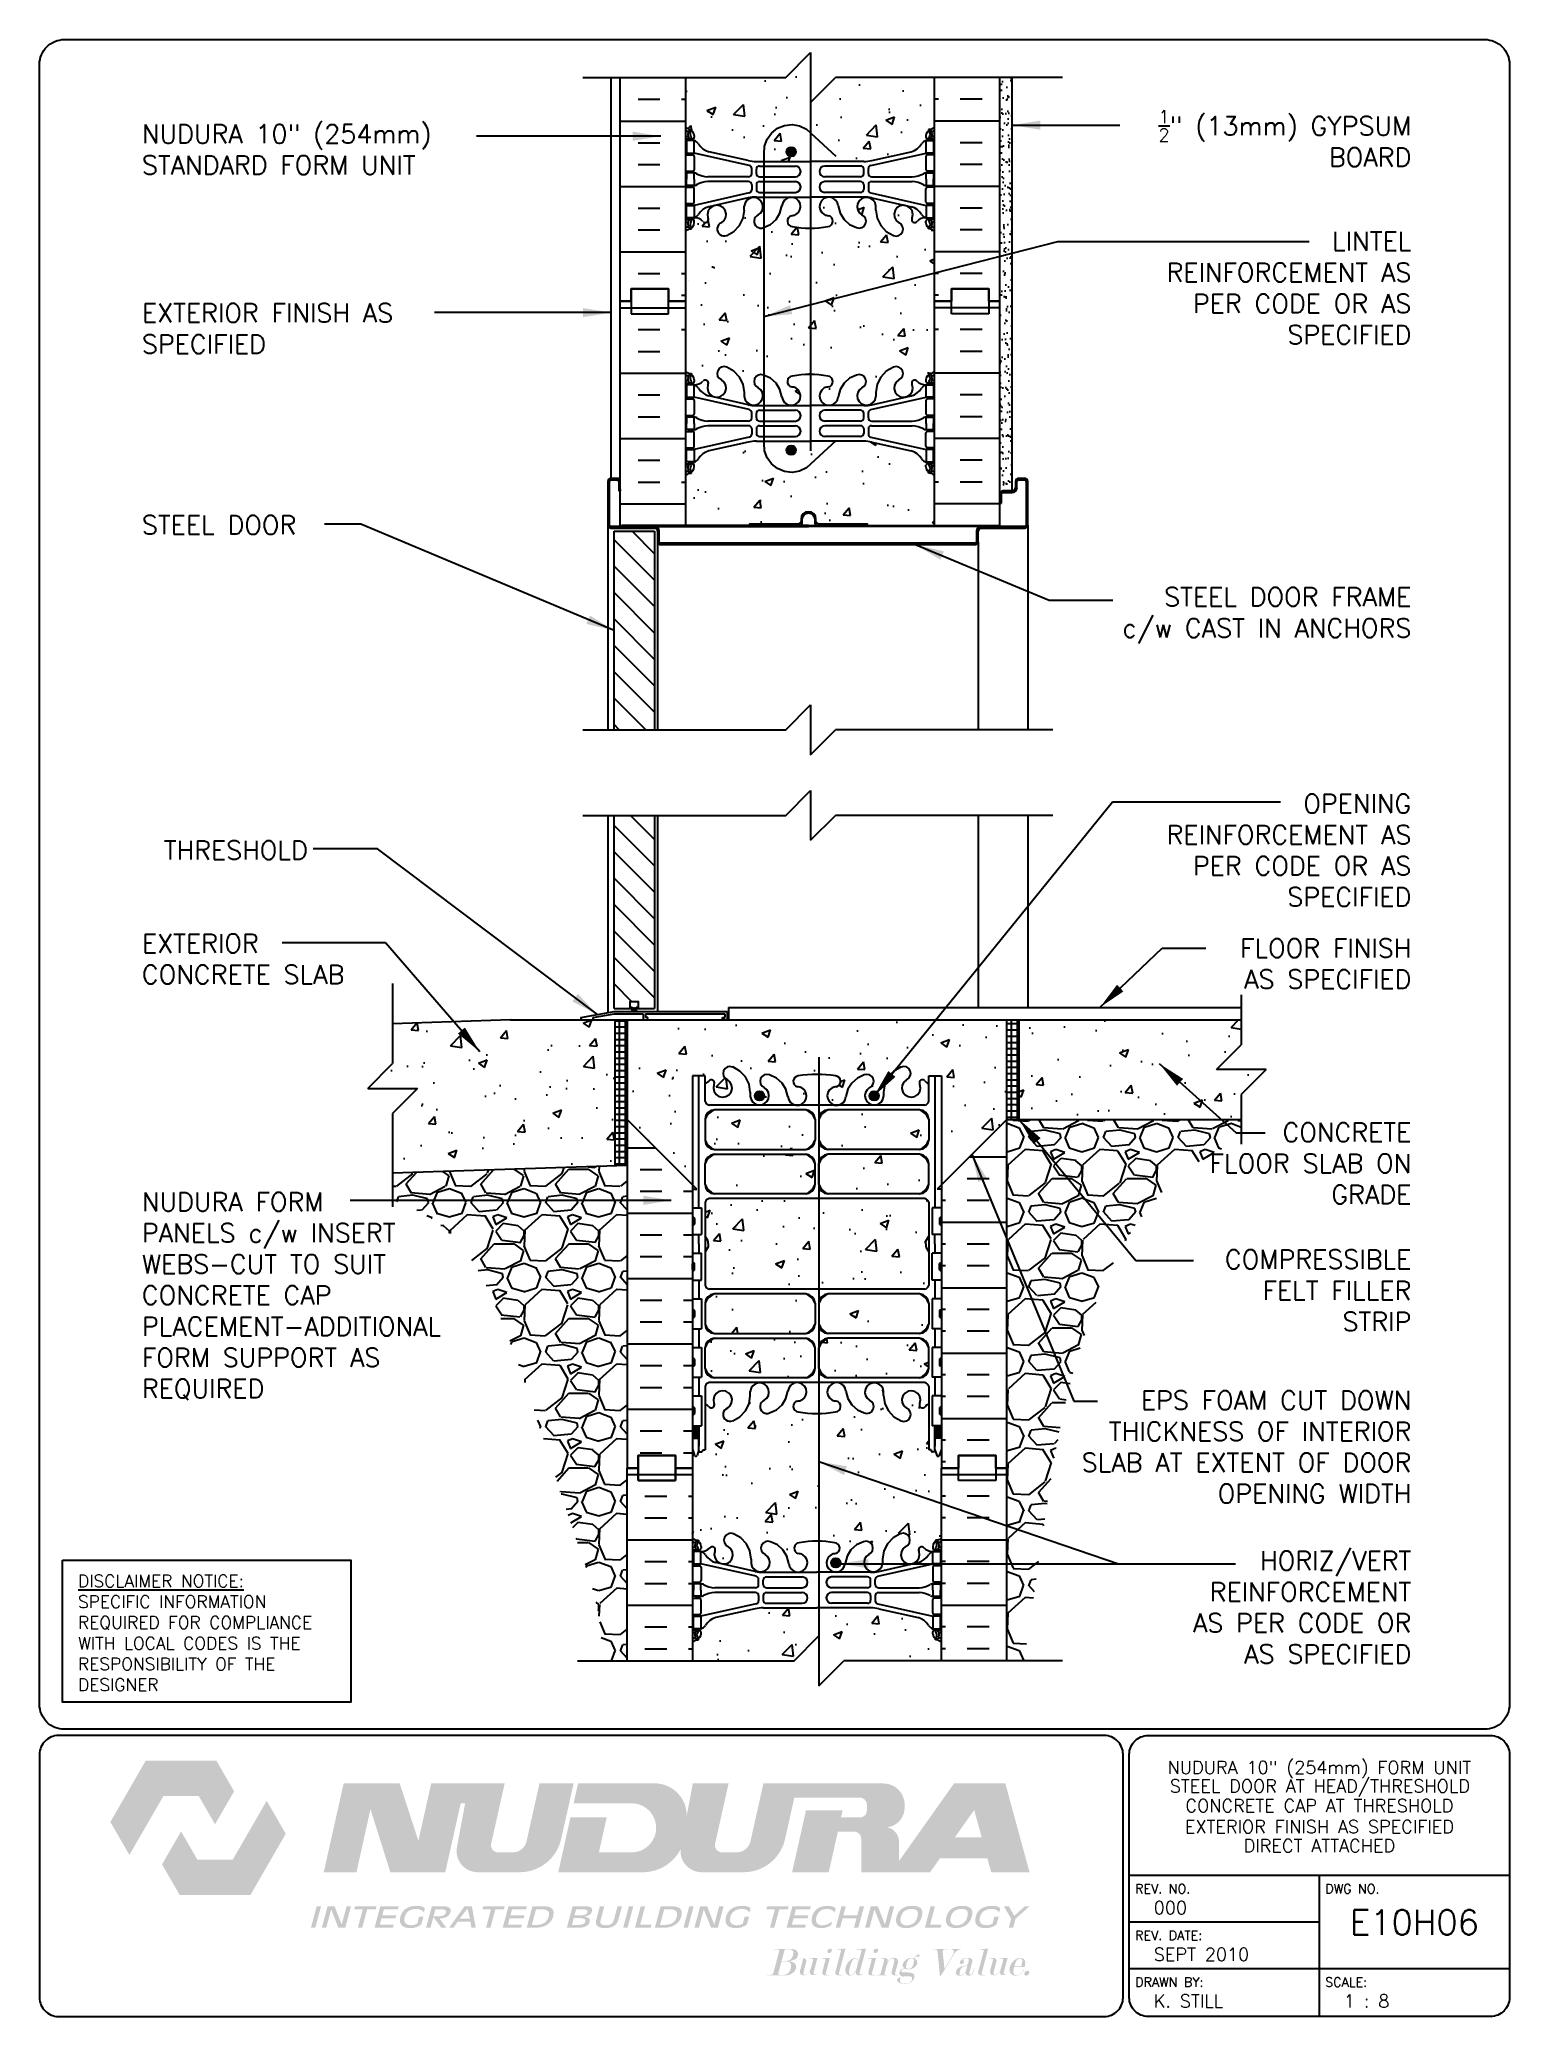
# Paper-space layout 'E10H06' of a CAD drawing. Header units: inches. Extents: x 0.42 to 7.8, y 0.49 to 10.41.
# The model-space entities are those that its viewports show. They can reach past a viewport. Long polylines and large blocks are cut down to what shows.
import ezdxf
from ezdxf.enums import TextEntityAlignment as Align

# ---------------------------------------------------------------- set-up
doc = ezdxf.new("R2010")
doc.units = ezdxf.units.IN
doc.header["$LTSCALE"] = 0.5
doc.header["$MEASUREMENT"] = 0
doc.linetypes.add('DASHED2', pattern=[0.375, 0.25, -0.125])
for name, color, linetype in [('HATCH', 12, 'Continuous'), ('line25', 2, 'Continuous'), ('LINE3', 3, 'Continuous'), ('LINE50', 5, 'Continuous'), ('LINE65', 3, 'Continuous'), ('LINE9', 9, 'Continuous'), ('LOGO', 7, 'Continuous'), ('TBK_LINE65', 3, 'Continuous'), ('TBK_TEXT', 4, 'Continuous'), ('TEXT', 4, 'Continuous'), ('Web_Edge', 9, 'Continuous')]:
    doc.layers.add(name, color=color, linetype=linetype)
doc.styles.add('DIM', font='romans.shx', dxfattribs={"width": 0.7})
doc.styles.add('ROMANS', font='romans.shx', dxfattribs={"height": 0.75})
doc.dimstyles.new('ext_12', dxfattribs={"dimscale": 12, "dimtxt": 0.09375, "dimasz": 0.09375, "dimexe": 0.09375, "dimexo": 0.0625, "dimgap": 0.0625, "dimtad": 1, "dimdec": 1, "dimzin": 3, "dimdsep": 46, "dimlunit": 4, "dimtxsty": 'DIM', "dimcen": 0.09, "dimdle": 0.09375, "dimclrt": 4, "dimadec": 0, "dimazin": 0, "dimtfac": 1, "dimtdec": 1, "dimtmove": 2, "dimatfit": 3, "dimfxl": 1, "dimfrac": 2, "dimtolj": 1, "dimtzin": 0, "dimarcsym": 0})

psp = doc.layouts.new('E10H06')

# ---------------------------------------------------------------- texts
at = {"layer": 'TBK_TEXT', "color": 7, "style": 'ROMANS'}
for s, p in [('REV. NO.', (5.9215, 1.107)), ('DWG NO.', (6.876, 1.107)), ('REV. DATE:', (5.9215, 0.8726)), ('DRAWN BY:', (5.9215, 0.6382)), ('SCALE:', (6.876, 0.6382))]:
    psp.add_text(s, height=0.04688, dxfattribs=at).set_placement(p)
at = {"layer": 'TEXT', "insert": (0.6134, 2.7065), "char_height": 0.0625, "width": 1.41371, "attachment_point": 1, "style": 'ROMANS'}
psp.add_mtext('{\\Fromans.shx|c1;\\LDISCLAIMER NOTICE:\\l\\PSPECIFIC INFORMATION REQUIRED FOR COMPLIANCE WITH LOCAL CODES IS THE RESPONSIBILITY OF THE DESIGNER}', dxfattribs=at)

msp = doc.modelspace()

# ---------------------------------------------------------------- texts
at = {"layer": 'TEXT', "style": 'ROMANS'}
msp.add_text('THRESHOLD ', height=0.75, dxfattribs=at).set_placement((178.362, 187.414), align=Align.MIDDLE_RIGHT)
at = {"layer": 'TEXT', "char_height": 0.75, "style": 'ROMANS'}
for s, insert, width, attachment_point in [('\\A1;{\\H0.7x;\\S1/2;}" (13mm) GYPSUM BOARD', (222.179, 217.134), 12.40385, 3), ('NUDURA 10" (254mm) STANDARD FORM UNIT', (171.183, 215.555), 16.08776, 4), ('LINTEL REINFORCEMENT AS PER CODE OR AS SPECIFIED', (222.179, 212.244), 12.20083, 3), ('EXTERIOR FINISH AS SPECIFIED', (171.183, 208.365), 12.54928, 4), ('STEEL DOOR', (171.183, 200.479), 12.54928, 4), ('STEEL DOOR FRAME\\Pc/w CAST IN ANCHORS', (222.179, 197.963), 12.20083, 3), ('OPENING REINFORCEMENT AS PER CODE OR AS SPECIFIED', (222.179, 189.66), 11.66204, 3), ('EXTERIOR CONCRETE SLAB', (171.183, 183.047), 10.24833, 4), ('FLOOR FINISH AS SPECIFIED', (222.179, 183.853), 8.92326, 3), ('CONCRETE FLOOR SLAB ON GRADE', (222.179, 176.46), 8.92326, 3), ('NUDURA FORM PANELS c/w INSERT WEBS-CUT TO SUIT CONCRETE CAP PLACEMENT-ADDITIONAL FORM SUPPORT AS REQUIRED', (171.183, 169.504), 11.94467, 4), ('COMPRESSIBLE FELT FILLER STRIP', (222.179, 171.356), 9.76094, 3), ('EPS FOAM CUT DOWN THICKNESS OF INTERIOR SLAB AT EXTENT OF DOOR OPENING WIDTH', (222.179, 165.697), 14.914, 3), ('HORIZ/VERT REINFORCEMENT AS PER CODE OR AS SPECIFIED', (222.179, 159.253), 9.76094, 3)]:
    msp.add_mtext(s, dxfattribs=dict(at, insert=insert, width=width, attachment_point=attachment_point))

# ---------------------------------------------------------------- blocks, each defined once
blk = doc.blocks.new('TITLEBLOCK-Tag')
at = {"style": 'ROMANS'}
for tag, height, p in [('TITLE_LINE_1', 0.065, (0.927, -0.1328)), ('TITLE_LINE_2', 0.065, (0.9294, -0.2258)), ('CENTRE-LINE-3', 0.065, (0.927, -0.3246)), ('TITLE_LINE_4', 0.065, (0.927, -0.4299)), ('TITLE_LINE_5', 0.065, (0.927, -0.526)), ('DWG', 0.125, (1.4043, -0.9102))]:
    blk.add_attdef(tag, text='', height=height, dxfattribs=at).set_placement(p, align=Align.MIDDLE_CENTER)
for tag, p in [('LATEST_REVISION', (0.0954, -0.8366)), ('REVISION_DATE', (0.0954, -1.071)), ('DRAWN_BY', (0.0954, -1.3053)), ('SCALE', (1.0499, -1.3053))]:
    blk.add_attdef(tag, text='', height=0.065, dxfattribs=at).set_placement(p, align=Align.MIDDLE_LEFT)

# ---------------------------------------------------------------- hatches: boundary and pattern name
at = {"layer": 'HATCH'}
h = msp.add_hatch(dxfattribs=at)
h.set_pattern_fill('AR-CONC', color=256, scale=0.5)
h.set_pattern_definition([(50, (0, 0), (3.5863, -0.31376), [0.375, -4.125]), (355, (0, 0), (-0.693757, 3.76096), [0.3, -3.3]), (100.4514, (0.299, -0.026), (2.892544, 3.4472), [0.3187, -3.50571]), (46.1842, (0, 1), (5.336207, -0.827596), [0.5625, -6.1875]), (96.6356, (0.4447, 0.931), (4.67331, 4.87059), [0.47805, -5.25857]), (351.1842, (0, 1), (4.67331, 4.87059), [0.45, -4.95]), (21, (0.5, 0.75), (2.984535, -2.013094), [0.375, -4.125]), (326, (0.5, 0.75), (1.216577, 3.62575), [0.3, -3.3]), (71.4514, (0.7487, 0.5822), (4.20111, 1.612656), [0.3187, -3.50571]), (37.5, (0, 0), (0.0607993, 1.6644693), [0, -3.26, 0, -3.35, 0, -3.3125]), (7.5, (0, 0), (1.315348, 1.972059), [0, -1.91, 0, -3.185, 0, -1.2625]), (327.5, (-1.115, 0), (2.669112, -0.1127744), [0, -1.25, 0, -3.9, 0, -5.175]), (317.5, (-1.615, 0), (2.91593, 0.500525), [0, -1.625, 0, -2.59, 0, -3.675])])
h.paths.add_polyline_path([(203.026, 216.459), (203.026, 218.45), (199.046, 218.45), (198.046, 217.45), (198.046, 219.45), (197.046, 218.45), (193.026, 218.45), (193.026, 216.459, 0.088416), (193.172, 216.362), (193.262, 216.362), (193.262, 216.32, -0.249069), (193.372, 216.113), (193.372, 216.046, -0.414214), (193.309, 215.983), (193.262, 215.983), (193.262, 215.913), (193.367, 215.913, -0.155529), (193.542, 215.779, 0.180914), (193.96, 215.468), (195.541, 215.115, 0.054974), (195.868, 215.079), (198.026, 215.079), (200.184, 215.079, 0.054974), (200.51, 215.115), (202.091, 215.468, 0.180914), (202.509, 215.779, -0.155529), (202.685, 215.913), (202.79, 215.913), (202.79, 215.983), (202.742, 215.983, -0.414214), (202.68, 216.046), (202.68, 216.113, -0.249069), (202.79, 216.32), (202.79, 216.362), (202.88, 216.362, 0.08841)])
h.paths.add_polyline_path([(203.026, 212.267, 0.08841), (202.88, 212.364), (202.79, 212.364), (202.79, 212.406, -0.249069), (202.68, 212.613), (202.68, 212.681, -0.414214), (202.742, 212.743), (202.79, 212.743), (202.79, 212.813), (202.685, 212.813, 0.231736), (202.327, 212.662, -0.8344), (202.115, 212.788), (202.127, 212.809, 2.155404), (201.589, 212.615, -1), (201.375, 212.104, -0.311223), (200.666, 213.12), (200.667, 213.285, 1.661382), (200.105, 212.932, -1), (199.892, 212.421, -0.30095), (199.156, 213.293, 1.661382), (198.595, 212.94, 0.055617), (198.774, 212.895, -0.843243), (198.739, 212.462, -0.047544), (198.026, 212.398, -0.047544), (197.312, 212.462, -0.843243), (197.278, 212.895, 0.055617), (197.457, 212.94, 1.661382), (196.896, 213.293, -0.30095), (196.159, 212.421, -1), (195.946, 212.932, 1.661382), (195.385, 213.285), (195.385, 213.12, -0.311223), (194.676, 212.104, -1), (194.463, 212.615, 2.155404), (193.924, 212.809), (193.936, 212.788, -0.834375), (193.724, 212.662, 0.23174), (193.367, 212.813), (193.262, 212.813), (193.262, 212.743), (193.309, 212.743, -0.414214), (193.372, 212.681), (193.372, 212.613, -0.249069), (193.262, 212.406), (193.262, 212.364), (193.172, 212.364, 0.088416), (193.026, 212.267), (193.026, 209.459), (193.026, 206.652, 0.088416), (193.172, 206.554), (193.262, 206.554), (193.262, 206.513, -0.249069), (193.372, 206.306), (193.372, 206.238, -0.414214), (193.309, 206.176), (193.262, 206.176), (193.262, 206.106), (193.367, 206.106, 0.231736), (193.724, 206.257, -0.8344), (193.936, 206.131), (193.924, 206.11, 2.155404), (194.463, 206.304, -1), (194.676, 206.815, -0.311223), (195.385, 205.799), (195.385, 205.634, 1.661382), (195.946, 205.987, -1), (196.159, 206.498, -0.30095), (196.896, 205.626, 1.661382), (197.457, 205.979, 0.055617), (197.278, 206.024, -0.843243), (197.312, 206.456, -0.047544), (198.026, 206.521, -0.047544), (198.739, 206.456, -0.843243), (198.774, 206.024, 0.055617), (198.595, 205.979, 1.661382), (199.156, 205.626, -0.30095), (199.892, 206.498, -1), (200.105, 205.987, 1.661382), (200.667, 205.634), (200.666, 205.799, -0.311223), (201.375, 206.815, -1), (201.589, 206.304, 2.155404), (202.127, 206.11), (202.115, 206.131, -0.834375), (202.327, 206.257, 0.23174), (202.685, 206.106), (202.79, 206.106), (202.79, 206.176), (202.742, 206.176, -0.414214), (202.68, 206.238), (202.68, 206.306, -0.249069), (202.79, 206.513), (202.79, 206.554), (202.88, 206.554, 0.08841), (203.026, 206.652), (203.026, 209.459)])
h.paths.add_polyline_path([(203.026, 202.459, 0.08841), (202.88, 202.557), (202.79, 202.557), (202.79, 202.598, -0.249069), (202.68, 202.806), (202.68, 202.873, -0.414214), (202.742, 202.936), (202.79, 202.936), (202.79, 203.006), (202.685, 203.006, -0.155529), (202.509, 203.14, 0.180914), (202.091, 203.451), (200.51, 203.804, 0.054974), (200.184, 203.84), (198.026, 203.84), (195.868, 203.84, 0.054974), (195.541, 203.804), (193.96, 203.451, 0.180914), (193.542, 203.14, -0.155529), (193.367, 203.006), (193.262, 203.006), (193.262, 202.936), (193.309, 202.936, -0.414214), (193.372, 202.873), (193.372, 202.806, -0.249069), (193.262, 202.598), (193.262, 202.557), (193.172, 202.557, 0.088416), (193.026, 202.459), (193.026, 200.459), (195.588, 200.459), (195.588, 200.509), (197.538, 200.509, 0.414214), (197.663, 200.634), (197.663, 200.709, -1), (198.263, 200.709), (198.263, 200.634, 0.414214), (198.388, 200.509), (200.338, 200.509), (200.338, 200.459), (203.026, 200.459)])
h.paths.add_polyline_path([(205.927, 180.6), (201.927, 180.6), (190.677, 180.6), (190.677, 176.599), (193.302, 173.974), (193.302, 178.356), (193.812, 178.356), (193.812, 178.034, 0.108933), (193.964, 178.147, -0.8344), (194.176, 178.022), (194.164, 178, 2.155404), (194.703, 178.195, -1), (194.916, 178.706, -0.311223), (195.625, 177.69), (195.625, 177.525, 1.661382), (196.186, 177.878, -1), (196.399, 178.389, -0.30095), (197.136, 177.516, 1.661382), (197.697, 177.869, 0.055617), (197.517, 177.915, -0.843243), (197.552, 178.347, -0.049932), (198.302, 178.411, -0.049932), (199.051, 178.347, -0.843243), (199.086, 177.915, 0.055617), (198.906, 177.869, 1.661382), (199.467, 177.516, -0.30095), (200.204, 178.389, -1), (200.417, 177.878, 1.661382), (200.978, 177.525), (200.978, 177.69, -0.311223), (201.687, 178.706, -1), (201.9, 178.195, 2.155404), (202.439, 178), (202.427, 178.022, -0.834375), (202.639, 178.147, 0.10894), (202.792, 178.034), (202.792, 178.356), (203.302, 178.356), (203.302, 173.974), (205.927, 176.599)])
h.paths.add_polyline_path([(216.348, 178.6), (214.348, 178.6), (215.348, 179.6), (215.348, 180.6), (206.427, 180.6), (206.427, 176.599), (215.348, 176.6), (215.348, 177.6)])
h.paths.add_polyline_path([(190.177, 180.6), (187.177, 180.6), (185.989, 180.6), (181.255, 180.444), (181.255, 178.84), (180.255, 177.84), (182.255, 177.84), (181.255, 176.84), (181.255, 174.441), (190.177, 174.735)])
h.paths.add_polyline_path([(198.225, 176.607, 0.225652), (197.85, 176.982), (194.187, 176.982, 0.225652), (193.812, 176.607), (193.812, 175.766, 0.225652), (194.187, 175.391), (197.85, 175.391, 0.225652), (198.225, 175.766)], flags=17)
h.paths.add_polyline_path([(198.225, 174.825, 0.225652), (197.85, 175.2), (194.187, 175.2, 0.225652), (193.812, 174.825), (193.812, 173.984, 0.225652), (194.187, 173.609), (197.85, 173.609, 0.225652), (198.225, 173.984)])
h.paths.add_polyline_path([(202.792, 174.825, 0.225652), (202.417, 175.2), (198.753, 175.2, 0.225652), (198.378, 174.825), (198.378, 173.984, 0.225652), (198.753, 173.609), (202.417, 173.609, 0.225652), (202.792, 173.984)])
h.paths.add_polyline_path([(202.792, 176.607, 0.225652), (202.417, 176.982), (198.753, 176.982, 0.225652), (198.378, 176.607), (198.378, 175.766, 0.225652), (198.753, 175.391), (202.417, 175.391, 0.225652), (202.792, 175.766)], flags=17)
h.paths.add_polyline_path([(202.792, 173.274, 0.268138), (202.63, 173.422), (193.973, 173.422, 0.268156), (193.812, 173.274), (193.812, 171.912), (193.932, 171.712), (193.932, 171.6), (193.932, 171.488), (193.812, 171.288), (193.812, 169.926, 0.268156), (193.973, 169.778), (202.63, 169.778, 0.268138), (202.792, 169.926), (202.792, 171.288), (202.672, 171.488), (202.672, 171.6), (202.672, 171.712), (202.792, 171.912)])
h.paths.add_polyline_path([(198.225, 169.216, 0.225652), (197.85, 169.591), (194.187, 169.591, 0.225652), (193.812, 169.216), (193.812, 168.375, 0.225652), (194.187, 168), (197.85, 168, 0.225652), (198.225, 168.375)])
h.paths.add_polyline_path([(198.225, 167.434, 0.225652), (197.85, 167.809), (194.187, 167.809, 0.225652), (193.812, 167.434), (193.812, 166.593, 0.225652), (194.187, 166.218), (197.85, 166.218, 0.225652), (198.225, 166.593)])
h.paths.add_polyline_path([(202.792, 167.434, 0.225652), (202.417, 167.809), (198.753, 167.809, 0.225652), (198.378, 167.434), (198.378, 166.593, 0.225652), (198.753, 166.218), (202.417, 166.218, 0.225652), (202.792, 166.593)])
h.paths.add_polyline_path([(202.792, 169.216, 0.225652), (202.417, 169.591), (198.753, 169.591, 0.225652), (198.378, 169.216), (198.378, 168.375, 0.225652), (198.753, 168), (202.417, 168, 0.225652), (202.792, 168.375)])
h.paths.add_polyline_path([(203.302, 163.359), (203.217, 163.099, -0.6), (203.117, 163.099), (203.068, 163.249), (202.942, 163.249, -0.414214), (202.892, 163.299), (202.892, 163.329), (202.792, 163.329), (202.792, 165.166, 0.108935), (202.639, 165.053, -0.8344), (202.427, 165.178), (202.439, 165.2, 2.155404), (201.9, 165.005, -1), (201.687, 164.494, -0.311223), (200.978, 165.51), (200.978, 165.675, 1.661382), (200.417, 165.322, -1), (200.204, 164.811, -0.30095), (199.467, 165.684, 1.661382), (198.906, 165.331, 0.055617), (199.086, 165.285, -0.843243), (199.051, 164.853, -0.049932), (198.302, 164.789, -0.049932), (197.552, 164.853, -0.843243), (197.517, 165.285, 0.055617), (197.697, 165.331, 1.661382), (197.136, 165.684, -0.30095), (196.399, 164.811, -1), (196.186, 165.322, 1.661382), (195.625, 165.675), (195.625, 165.51, -0.311223), (194.916, 164.494, -1), (194.703, 165.005, 2.155404), (194.164, 165.2), (194.176, 165.178, -0.834375), (193.964, 165.053, 0.108938), (193.812, 165.166), (193.812, 163.329), (193.712, 163.329), (193.712, 163.299, -0.414214), (193.662, 163.249), (193.535, 163.249), (193.487, 163.099, -0.6), (193.387, 163.099), (193.302, 163.359), (193.302, 162.6), (193.302, 159.792, 0.088416), (193.448, 159.695), (193.538, 159.695), (193.538, 159.653, -0.249069), (193.648, 159.446), (193.648, 159.379, -0.414214), (193.585, 159.316), (193.538, 159.316), (193.538, 159.246), (193.643, 159.246, 0.231736), (194, 159.397, -0.8344), (194.212, 159.272), (194.2, 159.25, 2.155404), (194.739, 159.445, -1), (194.952, 159.956, -0.311223), (195.661, 158.94), (195.661, 158.775, 1.661382), (196.222, 159.128, -1), (196.435, 159.639, -0.30095), (197.172, 158.766, 1.661382), (197.733, 159.119, 0.055617), (197.553, 159.165, -0.843243), (197.588, 159.597, -0.047544), (198.302, 159.662, -0.047544), (199.015, 159.597, -0.843243), (199.05, 159.165, 0.055617), (198.87, 159.119, 1.661382), (199.432, 158.766, -0.30095), (200.168, 159.639, -1), (200.381, 159.128, 1.661382), (200.942, 158.775), (200.942, 158.94, -0.311223), (201.651, 159.956, -1), (201.864, 159.445, 2.155404), (202.403, 159.25), (202.391, 159.272, -0.834375), (202.603, 159.397, 0.23174), (202.961, 159.246), (203.066, 159.246), (203.066, 159.316), (203.018, 159.316, -0.414214), (202.956, 159.379), (202.956, 159.446, -0.249069), (203.066, 159.653), (203.066, 159.695), (203.156, 159.695, 0.08841), (203.302, 159.792), (203.302, 162.6)])
h.paths.add_polyline_path([(202.367, 156.592), (200.786, 156.945, 0.054974), (200.46, 156.981), (198.302, 156.981), (196.144, 156.981, 0.054974), (195.817, 156.945), (194.236, 156.592, 0.180914), (193.818, 156.28, -0.155529), (193.643, 156.146), (193.538, 156.146), (193.538, 156.076), (193.585, 156.076, -0.414214), (193.648, 156.014), (193.648, 155.946, -0.249069), (193.538, 155.739), (193.538, 155.697), (193.448, 155.697, 0.088416), (193.302, 155.6), (193.302, 154.855), (197.383, 154.855), (198.383, 155.855), (198.383, 153.855), (199.383, 154.855), (203.302, 154.855), (203.302, 155.6, 0.08841), (203.156, 155.697), (203.066, 155.697), (203.066, 155.739, -0.249069), (202.956, 155.946), (202.956, 156.014, -0.414214), (203.018, 156.076), (203.066, 156.076), (203.066, 156.146), (202.961, 156.146, -0.155529), (202.785, 156.28, 0.180914)])
h = msp.add_hatch(dxfattribs=at)
h.set_pattern_fill('AR-SAND', color=256, scale=0.25, style=0)
h.set_pattern_definition([(37.5, (73.11427, 22.81427), (-0.01574834, 0.48170594), [0, -0.38, 0, -0.425, 0, -0.40625]), (7.5, (73.11427, 22.8143), (0.4424442, 0.7055365), [0, -0.205, 0, -0.3425, 0, -0.13125]), (327.5, (72.80677, 22.81427), (0.7785355, 0.0014148), [0, -0.125, 0, -0.45, 0, -0.5875]), (317.5, (72.8068, 22.8143), (0.7515317, 0.2194189), [0, -0.0625, 0, -0.295, 0, -0.3375])])
h.paths.add_polyline_path([(206.151, 214.104), (205.651, 213.821), (205.651, 209.459), (205.651, 201.722, -0.414214), (205.776, 201.847), (206.151, 201.847)])
h.paths.add_polyline_path([(206.151, 214.714), (205.651, 214.714), (205.651, 213.821), (206.151, 214.104)])
h.paths.add_polyline_path([(206.151, 218.45), (205.651, 218.45), (205.651, 214.714), (206.151, 214.714)])
h = msp.add_hatch(dxfattribs=at)
h.set_pattern_fill('ANSI31', color=256, scale=6, style=0)
h.set_pattern_definition([(135, (312.06505, 22.8143), (0.53033, 0.53033), [])])
h.paths.add_polyline_path([(191.777, 192.248), (190.152, 192.248), (190.152, 200.222), (191.777, 200.222)])
h = msp.add_hatch(dxfattribs=at)
h.set_pattern_fill('ANSI31', color=256, scale=6, style=0)
h.set_pattern_definition([(135, (312.06505, 25.1282), (0.53033, 0.53033), [])])
h.paths.add_polyline_path([(191.126, 181.339), (191.126, 181.098), (191.045, 181.098), (191.045, 181.056), (191.126, 181.056), (191.777, 181.056), (191.777, 188.811), (190.152, 188.811), (190.152, 181.056), (190.875, 181.056), (190.875, 181.098), (190.804, 181.098), (190.804, 181.339)])
h = msp.add_hatch(dxfattribs=at)
h.set_pattern_fill('NET', color=256, scale=2, style=0)
h.set_pattern_definition([(0, (69.11427, 22.81427), (0, 0.25), []), (90, (69.11427, 22.81427), (-0.25, 2e-17), [])])
h.paths.add_polyline_path([(190.677, 177.305), (190.177, 177.439), (190.177, 174.735), (190.677, 174.751)])
h.paths.add_polyline_path([(190.677, 179.501), (190.177, 179.59), (190.177, 177.439), (190.677, 177.305)])
h.paths.add_polyline_path([(190.677, 180.6), (190.177, 180.6), (190.177, 179.59), (190.677, 179.501)])
h = msp.add_hatch(dxfattribs=at)
h.set_pattern_fill('NET', color=256, scale=2, style=0)
h.set_pattern_definition([(0, (84.86427, 22.6964), (0, 0.25), []), (90, (84.86427, 22.6964), (-0.25, 2e-17), [])])
h.paths.add_polyline_path([(206.427, 180.6), (205.927, 180.6), (205.927, 176.599), (205.961, 176.6), (206.427, 176.6)])
h = msp.add_hatch(dxfattribs=at)
h.set_pattern_fill('INSUL', color=256, scale=7, style=0)
h.set_pattern_definition([(0, (-2736.5554, -289.1626), (0, 2.625), []), (0, (-2736.5554, -288.2876), (0, 2.625), [0.875, -0.875]), (0, (-2736.5554, -287.4126), (0, 2.625), [0.875, -0.875])])
edge = h.paths.add_edge_path()
edge.add_line((193.302, 173.974), (193.302, 162.6))
edge.add_line((193.302, 173.974), (192.074, 175.202))
edge.add_line((192.074, 175.202), (191.114, 176.162))
edge.add_line((191.114, 176.162), (190.864, 176.412))
edge.add_line((190.864, 176.412), (190.677, 176.599))
edge.add_line((190.677, 176.599), (190.677, 162.6))
edge.add_line((190.677, 162.6), (191.114, 162.6))
edge.add_line((191.114, 162.6), (191.114, 163.1))
edge.add_line((191.114, 163.1), (192.614, 163.1))
edge.add_line((192.614, 163.1), (192.614, 162.6))
edge.add_line((192.614, 162.6), (193.052, 162.6))
h = msp.add_hatch(dxfattribs=at)
h.set_pattern_fill('INSUL', color=256, scale=7, style=0)
h.set_pattern_definition([(180, (3129.4632, -234.4095), (0, 2.625), []), (180, (3129.4632, -233.5345), (0, 2.625), [0.875, -0.875]), (180, (3129.4632, -232.6595), (0, 2.625), [0.875, -0.875])])
h.paths.add_polyline_path([(205.927, 176.6), (203.302, 173.974), (203.302, 162.6), (203.989, 162.6), (203.989, 163.1), (205.489, 163.1), (205.489, 162.6), (205.927, 162.6)])
h = msp.add_hatch(dxfattribs=at)
h.set_pattern_fill('GRAVEL', color=256, scale=3, style=0)
h.set_pattern_definition([(228.0128, (208.08658, 157.8549), (-23.9999947, -27.000004), [0.40361, -39.95726]), (184.9697, (207.81658, 157.55491), (36.00000315, 2.9999739), [0.6926, -68.56777]), (132.5104, (207.12658, 157.4949), (29.9999722, -33.000026), [0.48836, -48.3481]), (267.2737, (205.95658, 156.74491), (2.99998805, 60.0000009), [0.63071, -62.44067]), (292.8337, (205.92658, 156.1149), (-15.0000297, 35.9999892), [0.61847, -61.22812]), (357.2737, (206.16658, 155.54491), (-60.0000009, 2.99998805), [0.63071, -62.44067]), (37.6942, (206.79658, 155.51491), (-39.00002204, -29.9999712), [0.83409, -82.57455]), (72.2553, (207.45658, 156.02491), (21.0000323, 65.9999887), [0.78746, -77.95896]), (121.4296, (207.69658, 156.77491), (-24.0000247, 38.9999851), [0.63285, -62.65222]), (175.2364, (207.36658, 157.3149), (33.0000028, -2.9999746), [0.7225, -35.40229]), (222.3974, (206.64658, 157.37491), (-36.00002205, -32.99997625), [0.934344, -92.500125]), (138.8141, (208.92658, 156.7149), (-21.000009, 17.999992), [0.3189, -31.57153]), (171.4692, (208.68658, 156.9249), (38.9999949, -6.0000237), [0.60671, -60.06453]), (225, (208.0866, 157.015), (-3e-16, -3), [0.42426, -3.81838]), (203.1986, (207.87658, 157.3749), (14.999999, 6.000004), [0.22847, -22.61885]), (291.8014, (207.6666, 157.2849), (-3, 9.000001), [0.3231, -15.83239]), (30.9638, (207.7866, 156.9849), (8.999994, 6.000007), [0.52479, -16.96807]), (161.565, (208.2366, 157.2549), (6, -2.999995), [0.37947, -9.10736]), (16.3895, (205.92658, 157.2849), (30.0000066, 8.9999781), [0.5316, -52.62853]), (70.3462, (206.43658, 157.4349), (-11.9999857, -33.0000064), [0.44598, -44.15222]), (293.1986, (208.23658, 157.8549), (-6.000004, 14.999999), [0.45694, -22.39037]), (343.6105, (208.41658, 157.4349), (-30.0000066, 8.9999781), [0.5316, -52.62853]), (339.444, (205.92658, 155.4249), (-15.0000055, 5.999988), [0.51264, -25.11937]), (294.7751, (206.40658, 155.2449), (-14.9999766, 33.0000103), [0.42953, -42.52393]), (66.8014, (208.26658, 154.8549), (6.000004, 14.999999), [0.45694, -22.39037]), (17.354, (208.44658, 155.2749), (-39.000006, -11.9999835), [0.50289, -49.78627]), (69.444, (206.79658, 154.8549), (-5.999988, -15.0000055), [0.25632, -25.3757]), (101.31, (208.0866, 154.8549), (-2.999993, 12.000002), [0.15297, -15.14409]), (165.9638, (208.0566, 155.0049), (9.000002, -2.999994), [0.61847, -11.75085]), (186.009, (207.45658, 155.1549), (29.9999993, 2.999998), [0.57315, -56.74177]), (303.69, (207.7866, 156.7149), (-3.000004, 6), [0.43267, -10.384]), (353.1572, (208.02658, 156.35491), (50.9999981, -6.000024), [0.75538, -74.78269]), (60.9454, (208.77658, 156.2649), (-12, -21.000001), [0.30887, -30.57802]), (90, (208.9266, 156.535), (-3, 3), [0.18, -2.82]), (120.2564, (207.39658, 155.2449), (11.9999847, -21.0000074), [0.41677, -41.26056]), (48.0128, (207.18658, 155.6049), (23.9999947, 27.000004), [0.80722, -39.55366]), (0, (207.7266, 156.205), (3, 3), [0.78, -2.22]), (325.3048, (208.50658, 156.2049), (-29.9999828, 21.0000258), [0.47434, -46.95982]), (254.0546, (208.89658, 155.9349), (-3, -12), [0.4368, -21.40352]), (207.646, (208.77658, 155.51491), (-56.9999874, -30.00002314), [0.711195, -70.40842]), (175.4261, (208.14658, 155.18491), (-39.0000017, 2.9999844), [0.7524, -74.48722])])
edge = h.paths.add_edge_path()
edge.add_line((205.927, 176.599), (205.927, 162.6))
edge.add_line((205.927, 162.6), (205.927, 154.855))
edge.add_line((205.927, 154.855), (206.601, 154.855))
edge.add_spline(control_points=[(206.601, 154.855), (206.709, 155.5), (207.47, 160.105), (208.079, 167.028), (211.665, 173.927), (214.553, 175.427), (215.348, 175.84)], knot_values=[0, 0, 0, 0, 1.962014, 13.999792, 21.004381, 23.66399, 23.66399, 23.66399, 23.66399], degree=3, periodic=0)
edge.add_line((215.348, 175.84), (215.348, 176.6))
edge.add_line((215.348, 176.6), (205.927, 176.599))
h = msp.add_hatch(dxfattribs=at)
h.set_pattern_fill('GRAVEL', color=256, scale=3, style=0)
h.set_pattern_definition([(228.0128, (113.67837, 50.23485), (-23.9999947, -27.00000402), [0.40361, -39.957264]), (184.9697, (113.40837, 49.93485), (36.00000315, 2.99997392), [0.692604, -68.567775]), (132.5104, (112.71837, 49.87485), (29.99997216, -33.00002602), [0.488364, -48.348096]), (267.2737, (111.54837, 49.12485), (2.99998805, 60.00000088), [0.630714, -62.440674]), (292.8337, (111.51837, 48.49485), (-15.00002972, 35.99998924), [0.618465, -61.22812]), (357.2737, (111.75837, 47.92485), (-60.00000088, 2.99998805), [0.630714, -62.440674]), (37.6942, (112.38837, 47.89485), (-39.00002204, -29.999971215), [0.834087, -82.574547]), (72.2553, (113.04837, 48.40485), (21.00003229, 65.99998869), [0.787464, -77.958963]), (121.4296, (113.28837, 49.15485), (-24.0000247, 38.99998511), [0.63285, -62.65222]), (175.2364, (112.95837, 49.69485), (33.00000284, -2.9999746), [0.722496, -35.40229]), (222.3974, (112.23837, 49.75485), (-36.000022053, -32.999976246), [0.934344, -92.500125]), (138.8141, (114.51837, 49.09485), (-21.00000884, 17.99999194), [0.318903, -31.57153]), (171.4692, (114.27837, 49.30485), (38.99999485, -6.00002373), [0.60671, -60.064533]), (225, (113.6784, 49.3948), (-3e-16, -3), [0.424263, -3.818376]), (203.1986, (113.46837, 49.75485), (14.9999992, 6.000004), [0.228474, -22.618845]), (291.8014, (113.25837, 49.66485), (-2.9999997, 9.0000008), [0.32311, -15.832386]), (30.9638, (113.37837, 49.36485), (8.999994, 6.0000075), [0.524787, -16.96807]), (161.5651, (113.8284, 49.6348), (6.000001, -2.999995), [0.379473, -9.10736]), (16.3895, (111.51837, 49.66485), (30.0000066, 8.99997813), [0.5316, -52.628535]), (70.3462, (112.02837, 49.81485), (-11.99998574, -33.0000064), [0.445983, -44.152224]), (293.1986, (113.82837, 50.23485), (-6.000004, 14.9999992), [0.456945, -22.390374]), (343.6105, (114.00837, 49.81485), (-30.0000066, 8.99997813), [0.5316, -52.628535]), (339.444, (111.51837, 47.80485), (-15.0000055, 5.999988), [0.51264, -25.11937]), (294.7751, (111.99837, 47.62485), (-14.99997657, 33.00001027), [0.429534, -42.52393]), (66.8014, (113.85837, 47.23485), (6.000004, 14.9999992), [0.456945, -22.390374]), (17.354, (114.03837, 47.65485), (-39.00000606, -11.9999835), [0.502893, -49.78627]), (69.444, (112.38837, 47.23485), (-5.999988, -15.0000055), [0.25632, -25.37569]), (101.3099, (113.67837, 47.23485), (-2.999993, 12.0000023), [0.15297, -15.144087]), (165.9638, (113.6484, 47.38485), (9.0000016, -2.999994), [0.618465, -11.75085]), (186.009, (113.04837, 47.53485), (29.99999925, 2.99999795), [0.57315, -56.74177]), (303.6901, (113.3784, 49.09485), (-3.000004, 5.9999987), [0.432666, -10.383987]), (353.1572, (113.61837, 48.73485), (50.9999981, -6.00002399), [0.75538, -74.78269]), (60.9454, (114.36837, 48.64485), (-12.0000001, -21.00000115), [0.30887, -30.57802]), (90, (114.5184, 48.9148), (-3, 3), [0.18, -2.82]), (120.2564, (112.98837, 47.62485), (11.99998466, -21.00000737), [0.41677, -41.26056]), (48.0128, (112.77837, 47.98485), (23.9999947, 27.00000402), [0.807216, -39.553656]), (0, (113.3184, 48.5848), (3, 3), [0.78, -2.22]), (325.3048, (114.09837, 48.58485), (-29.99998278, 21.00002583), [0.47434, -46.95982]), (254.0546, (114.48837, 48.31485), (-2.9999997, -12.0000004), [0.436806, -21.403524]), (207.646, (114.36837, 47.89485), (-56.99998742, -30.00002314), [0.711195, -70.40842]), (175.4261, (113.73837, 47.56485), (-39.000001675, 2.9999844), [0.752397, -74.48722])])
edge = h.paths.add_edge_path()
edge.add_spline(control_points=[(181.255, 173.358), (181.801, 173.137), (184.03, 172.237), (186.475, 166.871), (188.022, 161.283), (189.682, 156.829), (189.637, 155.204), (189.628, 154.855)], knot_values=[0, 0, 0, 0, 1.73908, 7.096838, 16.122151, 19.936923, 20.981761, 20.981761, 20.981761, 20.981761], degree=3, periodic=0)
edge.add_line((189.628, 154.855), (190.677, 154.855))
edge.add_line((190.677, 154.855), (190.677, 166.798))
edge.add_line((190.677, 166.798), (190.677, 174.751))
edge.add_line((190.677, 174.751), (186.276, 174.606))
edge.add_line((186.276, 174.606), (181.255, 174.441))
edge.add_line((181.255, 174.441), (181.255, 173.358))
h = msp.add_hatch(dxfattribs=at)
h.set_pattern_fill('INSUL', color=256, scale=7, style=0)
h.set_pattern_definition([(0, (-2732.86, -252.4095), (0, 2.625), []), (0, (-2732.86, -251.5345), (0, 2.625), [0.875, -0.875]), (0, (-2732.86, -250.6595), (0, 2.625), [0.875, -0.875])])
h.paths.add_polyline_path([(190.677, 154.855), (193.302, 154.855), (193.302, 162.6), (192.614, 162.6), (192.614, 163.1), (191.114, 163.1), (191.114, 162.6), (190.677, 162.6)])
h = msp.add_hatch(dxfattribs=at)
h.set_pattern_fill('INSUL', color=256, scale=7, style=0)
h.set_pattern_definition([(180, (3129.4632, -252.4095), (0, 2.625), []), (180, (3129.4632, -251.5345), (0, 2.625), [0.875, -0.875]), (180, (3129.4632, -250.6595), (0, 2.625), [0.875, -0.875])])
h.paths.add_polyline_path([(203.302, 154.855), (205.927, 154.855), (205.927, 162.6), (205.489, 162.6), (205.489, 163.1), (203.989, 163.1), (203.989, 162.6), (203.302, 162.6)])
at = {"layer": 'LINE3'}
for points in [[(196.186, 177.553, 1), (195.811, 177.553, 1)], [(195.811, 177.553, 1), (196.186, 177.553, 1)], [(200.792, 177.553, 1), (200.417, 177.553, 1)], [(200.417, 177.553, 1), (200.792, 177.553, 1)], [(199.245, 158.794, 1), (198.87, 158.794, 1)], [(198.87, 158.794, 1), (199.245, 158.794, 1)]]:
    msp.add_hatch(color=256, dxfattribs=at).paths.add_polyline_path(points)
at = {"layer": 'LINE65'}
for points in [[(197.457, 215.461, 1), (197.082, 215.461, 1)], [(197.457, 203.481, 1), (197.082, 203.481, 1)]]:
    msp.add_hatch(color=256, dxfattribs=at).paths.add_polyline_path(points)

# ---------------------------------------------------------------- linework, layer by layer
at = {"layer": 'HATCH'}
for p, q in [((191.114, 218.45), (191.989, 218.45)), ((192.864, 218.45), (193.026, 218.45)), ((203.187, 218.45), (203.026, 218.45)), ((204.937, 218.45), (204.062, 218.45)), ((191.114, 217.575), (191.989, 217.575)), ((192.864, 217.575), (193.026, 217.575)), ((203.187, 217.575), (203.026, 217.575)), ((204.937, 217.575), (204.062, 217.575)), ((190.401, 216.7), (193.026, 216.7)), ((205.651, 216.7), (203.026, 216.7)), ((191.114, 215.825), (191.989, 215.825)), ((204.937, 215.825), (204.062, 215.825)), ((191.114, 214.95), (191.989, 214.95)), ((204.937, 214.95), (204.062, 214.95)), ((190.401, 214.075), (193.026, 214.075)), ((205.651, 214.075), (203.026, 214.075)), ((191.114, 213.2), (191.989, 213.2)), ((204.937, 213.2), (204.062, 213.2)), ((191.114, 212.325), (191.989, 212.325)), ((204.937, 212.325), (204.062, 212.325)), ((190.401, 211.45), (193.026, 211.45)), ((205.651, 211.45), (203.026, 211.45)), ((191.114, 210.575), (191.989, 210.575)), ((192.864, 210.575), (193.026, 210.575)), ((203.187, 210.575), (203.026, 210.575)), ((204.937, 210.575), (204.062, 210.575)), ((192.864, 209.7), (193.026, 209.7)), ((193.16, 210.296), (193.16, 210.296)), ((203.187, 209.7), (203.026, 209.7)), ((190.401, 209.2), (193.026, 209.2)), ((205.651, 209.2), (203.026, 209.2)), ((191.114, 208.325), (191.989, 208.325)), ((192.864, 208.325), (193.026, 208.325)), ((203.187, 208.325), (203.026, 208.325)), ((204.937, 208.325), (204.062, 208.325)), ((191.114, 207.45), (191.989, 207.45)), ((204.937, 207.45), (204.062, 207.45)), ((190.401, 206.575), (193.026, 206.575)), ((205.651, 206.575), (203.026, 206.575)), ((191.114, 205.7), (191.989, 205.7)), ((204.937, 205.7), (204.062, 205.7)), ((191.114, 204.825), (191.989, 204.825)), ((204.937, 204.825), (204.062, 204.825)), ((190.401, 203.95), (193.026, 203.95)), ((205.651, 203.95), (203.026, 203.95)), ((191.114, 203.075), (191.989, 203.075)), ((204.937, 203.075), (204.062, 203.075)), ((191.114, 202.2), (191.989, 202.2)), ((192.864, 202.2), (193.026, 202.2)), ((203.187, 202.2), (203.026, 202.2)), ((204.937, 202.2), (204.062, 202.2)), ((190.401, 201.325), (193.026, 201.325)), ((205.651, 201.325), (203.026, 201.325)), ((189.901, 200.472), (189.901, 192.248)), ((206.776, 200.472), (206.776, 192.248)), ((204.776, 199.803), (204.776, 192.248)), ((191.902, 188.811), (191.902, 180.931)), ((204.776, 188.811), (204.776, 181.1)), ((206.776, 188.811), (206.776, 181.1))]:
    msp.add_line(p, q, dxfattribs=at)
for centre, radius, start, end in [((190.582, 181.024), 0.307, 342.22738, 13.9189), ((191.343, 181.024), 0.463, 170.82894, 191.66834), ((190.582, 181.024), 0.322, 343.11516, 13.23184), ((191.343, 181.024), 0.447, 170.50577, 192.08184), ((190.582, 181.024), 0.338, 343.91726, 12.60997), ((191.343, 181.024), 0.432, 170.15888, 192.52597), ((190.582, 181.024), 0.354, 344.64569, 12.04435), ((191.343, 181.024), 0.416, 169.78553, 193.00431), ((190.582, 181.024), 0.369, 345.31025, 11.52764), ((191.343, 181.024), 0.401, 169.38257, 193.52101), ((190.582, 181.024), 0.385, 345.91909, 11.05371), ((191.343, 181.024), 0.385, 168.94629, 194.08091), ((190.582, 181.024), 0.401, 346.47899, 10.61743), ((191.343, 181.024), 0.369, 168.47236, 194.68975), ((190.582, 181.024), 0.416, 346.99569, 10.21447), ((191.343, 181.024), 0.354, 167.95565, 195.35431), ((190.582, 181.024), 0.432, 347.47403, 9.84112), ((191.343, 181.024), 0.338, 167.39003, 196.08274), ((190.582, 181.024), 0.447, 347.91816, 9.49423), ((191.343, 181.024), 0.322, 166.76816, 196.88484), ((190.582, 181.024), 0.463, 348.33166, 9.17106), ((191.343, 181.024), 0.307, 166.0811, 197.77262)]:
    msp.add_arc(centre, radius, start, end, dxfattribs=at)
at = {"layer": 'line25'}
for p, q in [((193.026, 218.45), (193.026, 209.459)), ((203.026, 209.459), (203.026, 218.45)), ((193.026, 209.459), (193.026, 200.459)), ((203.026, 200.459), (203.026, 209.459)), ((190.152, 192.248), (190.152, 200.222)), ((190.152, 200.222), (191.777, 200.222)), ((190.401, 200.459), (193.026, 200.459)), ((191.777, 200.222), (191.777, 192.248)), ((203.026, 200.459), (205.651, 200.459)), ((190.152, 181.056), (190.152, 188.811)), ((191.777, 188.811), (191.777, 181.056)), ((190.152, 181.056), (190.875, 181.056)), ((190.875, 181.098), (190.804, 181.098)), ((190.875, 181.056), (190.875, 181.098)), ((191.045, 181.056), (191.045, 181.098)), ((191.045, 181.098), (191.126, 181.098)), ((191.045, 181.056), (191.777, 181.056)), ((190.177, 180.6), (190.177, 174.735)), ((205.927, 176.599), (205.927, 180.6)), ((206.427, 176.6), (206.427, 180.6)), ((193.472, 173.804), (190.677, 176.599)), ((193.302, 176.599), (193.302, 162.6)), ((205.927, 176.599), (203.132, 173.804)), ((203.302, 173.975), (203.302, 162.6)), ((193.302, 173.805), (193.471, 173.805)), ((203.302, 173.805), (203.133, 173.805)), ((193.302, 173.055), (193.667, 173.055)), ((193.667, 173.055), (193.667, 171.975)), ((203.302, 173.055), (202.937, 173.055)), ((202.937, 173.055), (202.937, 171.975)), ((193.302, 171.975), (193.667, 171.975)), ((203.302, 171.975), (202.937, 171.975)), ((193.302, 171.225), (193.667, 171.225)), ((193.667, 170.145), (193.667, 171.225)), ((203.302, 171.225), (202.937, 171.225)), ((202.937, 170.145), (202.937, 171.225)), ((193.302, 170.145), (193.667, 170.145)), ((203.302, 170.145), (202.937, 170.145)), ((193.302, 169.395), (193.667, 169.395)), ((193.667, 169.395), (193.667, 168.195)), ((203.302, 169.395), (202.937, 169.395)), ((202.937, 169.395), (202.937, 168.195)), ((193.302, 168.195), (193.667, 168.195)), ((203.302, 168.195), (202.937, 168.195)), ((193.302, 167.445), (193.667, 167.445)), ((193.667, 167.445), (193.667, 166.245)), ((203.302, 167.445), (202.937, 167.445)), ((202.937, 167.445), (202.937, 166.245)), ((193.302, 166.245), (193.667, 166.245)), ((203.302, 166.245), (202.937, 166.245)), ((193.302, 165.495), (193.667, 165.495)), ((193.667, 165.495), (193.667, 164.295)), ((203.302, 165.495), (202.937, 165.495)), ((202.937, 165.495), (202.937, 164.295)), ((193.302, 164.295), (193.667, 164.295)), ((203.302, 164.295), (202.937, 164.295)), ((193.302, 162.6), (193.302, 154.855)), ((203.302, 154.855), (203.302, 162.6))]:
    msp.add_line(p, q, dxfattribs=at)
at = {"layer": 'line25', "color": 12}
for p, q in [((191.901, 199.803), (191.901, 192.248)), ((189.899, 188.811), (189.899, 180.886))]:
    msp.add_line(p, q, dxfattribs=at)
at = {"layer": 'line25'}
msp.add_lwpolyline([(190.875, 181.098), (190.804, 181.098), (190.804, 181.339), (191.126, 181.339), (191.126, 181.098), (191.045, 181.098)], dxfattribs=at)
at = {"layer": 'LINE3'}
msp.add_line((198.383, 179.1), (198.383, 155.855), dxfattribs=at)
for centre in [(195.999, 177.553), (195.999, 177.553), (200.604, 177.553), (200.604, 177.553), (199.058, 158.794), (199.058, 158.794)]:
    msp.add_circle(centre, 0.188, dxfattribs=at)
at = {"layer": 'LINE50'}
for p, q in [((190.401, 209.459), (190.401, 218.45)), ((205.651, 209.459), (205.651, 218.45)), ((190.401, 200.459), (190.401, 209.459)), ((205.651, 200.459), (205.651, 209.459)), ((185.989, 180.6), (181.256, 180.444)), ((185.989, 180.6), (187.177, 180.6)), ((186.177, 180.6), (186.877, 180.6)), ((187.177, 180.6), (201.927, 180.6)), ((190.677, 180.6), (190.677, 162.6)), ((190.677, 180.6), (191.302, 180.6)), ((201.927, 180.6), (215.348, 180.6)), ((205.927, 162.6), (205.927, 180.6)), ((205.927, 176.599), (215.348, 176.6)), ((205.927, 167.6), (205.927, 176.6)), ((190.677, 174.751), (181.255, 174.441)), ((205.927, 164.716), (205.927, 167.6)), ((190.677, 154.855), (190.677, 162.6)), ((205.927, 154.855), (205.927, 162.6))]:
    msp.add_line(p, q, dxfattribs=at)
for points in [[(190.401, 209.459), (190.838, 209.459), (190.838, 209.959), (192.338, 209.959), (192.338, 209.459), (193.026, 209.459)], [(193.026, 209.459), (192.338, 209.459), (192.338, 209.959), (190.838, 209.959), (190.838, 209.459), (190.401, 209.459)], [(205.651, 209.459), (205.213, 209.459), (205.213, 209.959), (203.713, 209.959), (203.713, 209.459), (203.026, 209.459)], [(203.026, 209.459), (203.713, 209.459), (203.713, 209.959), (205.213, 209.959), (205.213, 209.459), (205.651, 209.459)], [(193.302, 162.6), (192.614, 162.6), (192.614, 163.1), (191.114, 163.1), (191.114, 162.6), (190.677, 162.6)], [(190.677, 162.6), (191.114, 162.6), (191.114, 163.1), (192.614, 163.1), (192.614, 162.6), (193.302, 162.6)], [(193.302, 162.6), (192.614, 162.6), (192.614, 163.1), (191.114, 163.1), (191.114, 162.6), (190.677, 162.6)], [(203.302, 162.6), (203.989, 162.6), (203.989, 163.1), (205.489, 163.1), (205.489, 162.6), (205.927, 162.6)], [(205.927, 162.6), (205.489, 162.6), (205.489, 163.1), (203.989, 163.1), (203.989, 162.6), (203.302, 162.6)]]:
    msp.add_lwpolyline(points, dxfattribs=at)
at = {"layer": 'LINE65'}
msp.add_line((198.043, 218.45), (198.043, 203.459), dxfattribs=at)
msp.add_lwpolyline([(199.056, 203.857), (197.876, 202.773, -0.623194), (196.177, 203.763), (196.177, 215.383, -0.623194), (197.876, 216.373), (199.056, 215.289)], format="xyb", dxfattribs=at)
for centre in [(197.27, 215.461), (197.27, 203.481)]:
    msp.add_circle(centre, 0.188, dxfattribs=at)
at = {"layer": 'LINE9'}
for p, q in [((197.046, 218.45), (198.046, 219.45)), ((198.046, 219.45), (198.046, 217.45)), ((188.901, 218.45), (197.046, 218.45)), ((190.026, 218.45), (190.026, 202.347)), ((198.046, 217.45), (199.046, 218.45)), ((208.16, 218.45), (199.046, 218.45)), ((206.151, 201.847), (206.151, 218.45)), ((189.902, 202.222), (189.902, 200.472)), ((189.965, 200.472), (189.965, 202.222)), ((190.277, 202.347), (190.027, 202.347)), ((190.027, 202.284), (190.277, 202.284)), ((190.34, 202.222), (190.34, 201.847)), ((190.34, 201.847), (190.402, 201.847)), ((190.402, 201.847), (190.402, 202.222)), ((190.402, 201.907), (190.402, 201.847)), ((205.651, 201.722), (205.651, 201.347)), ((205.713, 201.347), (205.713, 201.722)), ((206.151, 201.847), (205.776, 201.847)), ((205.776, 201.784), (206.151, 201.784)), ((206.276, 202.222), (206.276, 201.972)), ((206.338, 201.972), (206.338, 202.222)), ((206.651, 202.347), (206.401, 202.347)), ((206.401, 202.284), (206.651, 202.284)), ((206.713, 202.222), (206.713, 200.472)), ((206.776, 200.472), (206.776, 202.222)), ((205.651, 201.347), (205.713, 201.347)), ((191.777, 200.409), (190.027, 200.409)), ((190.027, 200.347), (191.777, 200.347)), ((191.902, 200.222), (191.902, 199.803)), ((191.965, 199.803), (191.965, 200.222)), ((204.713, 200.222), (204.713, 199.803)), ((204.776, 199.803), (204.776, 200.222)), ((206.651, 200.409), (204.901, 200.409)), ((204.901, 200.347), (206.651, 200.347)), ((204.651, 199.74), (192.027, 199.74)), ((204.651, 199.678), (192.027, 199.678)), ((197.046, 192.248), (198.046, 193.248)), ((198.046, 193.248), (198.046, 191.248)), ((188.901, 192.248), (197.046, 192.248)), ((198.046, 191.248), (199.046, 192.248)), ((207.776, 192.248), (199.046, 192.248)), ((197.046, 188.811), (198.046, 189.811)), ((198.046, 189.811), (198.046, 187.811)), ((188.899, 188.811), (197.046, 188.811)), ((198.046, 187.811), (199.046, 188.811)), ((207.776, 188.811), (199.046, 188.811)), ((181.255, 182.056), (181.255, 178.84)), ((194.745, 181.1), (194.745, 180.6)), ((215.348, 181.6), (215.348, 179.6)), ((188.817, 180.695), (190.152, 180.931)), ((188.817, 180.695), (188.817, 180.6)), ((188.817, 180.6), (189.317, 180.6)), ((189.317, 180.688), (190.16, 180.837)), ((189.317, 180.6), (189.317, 180.688)), ((190.152, 180.931), (194.692, 180.931)), ((190.152, 180.837), (191.317, 180.837)), ((191.317, 180.837), (191.317, 180.6)), ((191.317, 180.6), (191.505, 180.6)), ((191.411, 180.837), (194.598, 180.837)), ((191.411, 180.837), (191.411, 180.694)), ((191.505, 180.694), (191.411, 180.694)), ((191.505, 180.6), (191.505, 180.694)), ((194.505, 180.6), (194.505, 180.694)), ((194.505, 180.694), (194.598, 180.694)), ((194.692, 180.6), (194.505, 180.6)), ((194.598, 180.837), (194.598, 180.694)), ((194.692, 180.931), (194.692, 180.6)), ((214.348, 178.6), (215.348, 179.6)), ((180.255, 177.84), (181.255, 178.84)), ((216.348, 178.6), (214.348, 178.6)), ((216.348, 178.6), (215.348, 177.6)), ((180.255, 177.84), (182.255, 177.84)), ((182.255, 177.84), (181.255, 176.84)), ((215.348, 177.6), (215.348, 175.6)), ((181.255, 176.84), (181.255, 173.092)), ((193.302, 172.625), (193.302, 172.405)), ((193.302, 172.57), (193.302, 172.57)), ((193.302, 172.46), (193.302, 172.46)), ((193.342, 172.665), (193.342, 172.665)), ((193.342, 172.365), (193.342, 172.365)), ((193.382, 172.625), (193.382, 172.405)), ((203.222, 172.625), (203.222, 172.405)), ((203.262, 172.665), (203.262, 172.665)), ((203.262, 172.365), (203.262, 172.365)), ((203.302, 172.625), (203.302, 172.405)), ((203.302, 172.57), (203.302, 172.57)), ((203.302, 172.46), (203.302, 172.46)), ((193.302, 170.575), (193.302, 170.795)), ((193.302, 170.74), (193.302, 170.74)), ((193.342, 170.835), (193.342, 170.835)), ((193.382, 170.575), (193.382, 170.795)), ((203.222, 170.575), (203.222, 170.795)), ((203.262, 170.835), (203.262, 170.835)), ((203.302, 170.575), (203.302, 170.795)), ((203.302, 170.74), (203.302, 170.74)), ((193.302, 170.63), (193.302, 170.63)), ((193.342, 170.535), (193.342, 170.535)), ((203.262, 170.535), (203.262, 170.535)), ((203.302, 170.63), (203.302, 170.63)), ((193.302, 168.905), (193.302, 168.685)), ((193.302, 168.85), (193.302, 168.85)), ((193.302, 168.74), (193.302, 168.74)), ((193.342, 168.945), (193.342, 168.945)), ((193.342, 168.645), (193.342, 168.645)), ((193.382, 168.905), (193.382, 168.685)), ((203.222, 168.905), (203.222, 168.685)), ((203.262, 168.945), (203.262, 168.945)), ((203.262, 168.645), (203.262, 168.645)), ((203.302, 168.905), (203.302, 168.685)), ((203.302, 168.85), (203.302, 168.85)), ((203.302, 168.74), (203.302, 168.74)), ((193.302, 166.955), (193.302, 166.735)), ((193.302, 166.9), (193.302, 166.9)), ((193.302, 166.79), (193.302, 166.79)), ((193.382, 166.955), (193.382, 166.735)), ((203.222, 166.955), (203.222, 166.735)), ((203.302, 166.955), (203.302, 166.735)), ((203.302, 166.9), (203.302, 166.9)), ((203.302, 166.79), (203.302, 166.79)), ((193.342, 166.695), (193.342, 166.695)), ((203.262, 166.695), (203.262, 166.695)), ((193.302, 165.005), (193.302, 164.785)), ((193.302, 164.95), (193.302, 164.95)), ((193.302, 164.84), (193.302, 164.84)), ((193.342, 165.045), (193.342, 165.045)), ((193.342, 164.745), (193.342, 164.745)), ((193.382, 165.005), (193.382, 164.785)), ((203.222, 165.005), (203.222, 164.785)), ((203.262, 165.045), (203.262, 165.045)), ((203.262, 164.745), (203.262, 164.745)), ((203.302, 165.005), (203.302, 164.785)), ((203.302, 164.95), (203.302, 164.95)), ((203.302, 164.84), (203.302, 164.84)), ((197.383, 154.855), (198.383, 155.855)), ((198.383, 155.855), (198.383, 153.855)), ((188.677, 154.855), (197.383, 154.855)), ((198.383, 153.855), (199.383, 154.855)), ((208.16, 154.855), (199.383, 154.855))]:
    msp.add_line(p, q, dxfattribs=at)
at = {"layer": 'LINE9', "linetype": 'DASHED2', "ltscale": 0.15}
for points in [[(190.838, 209.459), (190.838, 209.459), (190.838, 208.959), (192.338, 208.959), (192.338, 209.459), (192.338, 209.459)], [(205.213, 209.459), (205.213, 209.459), (205.213, 208.959), (203.713, 208.959), (203.713, 209.459), (203.713, 209.459)], [(191.114, 162.6), (191.114, 162.6), (191.114, 162.1), (192.614, 162.1), (192.614, 162.6), (192.614, 162.6)], [(192.614, 162.6), (192.614, 162.6), (192.614, 162.1), (191.114, 162.1), (191.114, 162.6), (191.114, 162.6)], [(205.489, 162.6), (205.489, 162.6), (205.489, 162.1), (203.989, 162.1), (203.989, 162.6), (203.989, 162.6)]]:
    msp.add_lwpolyline(points, dxfattribs=at)
at = {"layer": 'LINE9'}
msp.add_lwpolyline([(195.588, 200.459), (197.588, 200.459, 0.414214), (197.713, 200.584), (197.713, 200.709, -1), (198.213, 200.709), (198.213, 200.584, 0.414214), (198.338, 200.459), (200.338, 200.459), (200.338, 200.509), (198.388, 200.509, -0.414214), (198.263, 200.634), (198.263, 200.709, 1), (197.663, 200.709), (197.663, 200.634, -0.414214), (197.538, 200.509), (195.588, 200.509)], format="xyb", close=True, dxfattribs=at)
for points in [[(197.963, 200.459), (190.477, 200.459), (190.477, 200.409), (197.963, 200.409)], [(197.963, 200.459), (205.449, 200.459), (205.449, 200.409), (197.963, 200.409)]]:
    msp.add_lwpolyline(points, dxfattribs=at)
for centre, radius, start, end in [((190.027, 202.222), 0.125, 90, 180), ((190.027, 202.222), 0.0625, 90, 180), ((190.277, 202.222), 0.125, 0, 90), ((190.277, 202.222), 0.0625, 0, 90), ((205.776, 201.722), 0.125, 90, 180), ((205.776, 201.722), 0.0625, 90, 180), ((206.151, 201.972), 0.125, 270, 0), ((206.151, 201.972), 0.188, 270, 0), ((206.401, 202.222), 0.125, 90, 180), ((206.401, 202.222), 0.0625, 90, 180), ((206.651, 202.222), 0.125, 0, 90), ((206.651, 202.222), 0.0625, 0, 90), ((190.027, 200.472), 0.125, 180, 270), ((190.027, 200.472), 0.0625, 180, 270), ((191.777, 200.222), 0.188, 0, 90), ((191.777, 200.222), 0.125, 0, 90), ((204.901, 200.222), 0.188, 90, 180), ((204.901, 200.222), 0.125, 90, 180), ((206.651, 200.472), 0.125, 270, 0), ((206.651, 200.472), 0.0625, 270, 0), ((192.027, 199.803), 0.125, 180, 270), ((192.027, 199.803), 0.0625, 180, 270), ((204.651, 199.803), 0.125, 270, 0), ((204.651, 199.803), 0.0625, 270, 0), ((193.342, 172.625), 0.04, 90, 180), ((193.342, 172.405), 0.04, 180, 270), ((193.342, 172.625), 0.04, 0, 90), ((193.342, 172.405), 0.04, 270, 0), ((203.262, 172.625), 0.04, 90, 180), ((203.262, 172.405), 0.04, 180, 270), ((203.262, 172.625), 0.04, 360, 90), ((203.262, 172.405), 0.04, 270, 0), ((193.342, 170.795), 0.04, 90, 180), ((193.342, 170.795), 0.04, 360, 90), ((203.262, 170.795), 0.04, 90, 180), ((203.262, 170.795), 0.04, 0, 90), ((193.342, 170.575), 0.04, 180, 270), ((193.342, 170.575), 0.04, 270, 0), ((203.262, 170.575), 0.04, 180, 270), ((203.262, 170.575), 0.04, 270, 0), ((193.342, 168.905), 0.04, 90, 180), ((193.342, 168.685), 0.04, 180, 270), ((193.342, 168.905), 0.04, 0, 90), ((193.342, 168.685), 0.04, 270, 0), ((203.262, 168.905), 0.04, 90, 180), ((203.262, 168.685), 0.04, 180, 270), ((203.262, 168.905), 0.04, 360, 90), ((203.262, 168.685), 0.04, 270, 0), ((193.342, 166.955), 0.04, 90, 180), ((193.342, 166.955), 0.04, 0, 90), ((203.262, 166.955), 0.04, 90, 180), ((203.262, 166.955), 0.04, 360, 90), ((193.342, 166.735), 0.04, 180, 270), ((193.342, 166.735), 0.04, 270, 0), ((203.262, 166.735), 0.04, 180, 270), ((203.262, 166.735), 0.04, 270, 0), ((193.342, 165.005), 0.04, 90, 180), ((193.342, 164.785), 0.04, 180, 270), ((193.342, 165.005), 0.04, 0, 90), ((193.342, 164.785), 0.04, 270, 0), ((203.262, 165.005), 0.04, 90, 180), ((203.262, 164.785), 0.04, 180, 270), ((203.262, 165.005), 0.04, 360, 90), ((203.262, 164.785), 0.04, 270, 0)]:
    msp.add_arc(centre, radius, start, end, dxfattribs=at)
at = {"layer": 'Web_Edge'}
for p, q in [((193.026, 216.083), (193.104, 216.083)), ((193.026, 215.983), (193.309, 215.983)), ((193.172, 216.362), (193.262, 216.362)), ((193.172, 215.983), (193.172, 215.913)), ((193.262, 216.362), (193.262, 216.32)), ((193.262, 215.983), (193.262, 215.913)), ((193.372, 216.113), (193.372, 216.046)), ((202.68, 216.113), (202.68, 216.046)), ((203.026, 215.983), (202.742, 215.983)), ((202.88, 216.362), (202.79, 216.362)), ((202.79, 216.362), (202.79, 216.32)), ((202.79, 215.983), (202.79, 215.913)), ((202.88, 215.983), (202.88, 215.913)), ((203.026, 216.083), (202.948, 216.083)), ((193.026, 215.343), (193.309, 215.343)), ((193.172, 215.413), (193.172, 215.343)), ((193.262, 215.413), (193.262, 215.343)), ((195.584, 214.917), (193.367, 215.413)), ((193.372, 215.281), (193.372, 214.746)), ((195.541, 215.115), (193.96, 215.468)), ((200.467, 214.917), (202.685, 215.413)), ((200.51, 215.115), (202.091, 215.468)), ((202.68, 215.281), (202.68, 214.746)), ((203.026, 215.343), (202.742, 215.343)), ((202.79, 215.413), (202.79, 215.343)), ((202.88, 215.413), (202.88, 215.343)), ((193.026, 214.683), (193.309, 214.683)), ((193.172, 214.683), (193.172, 214.613)), ((193.262, 214.683), (193.262, 214.613)), ((195.557, 214.457), (193.919, 214.457)), ((195.682, 214.582), (195.682, 214.795)), ((195.868, 215.079), (198.026, 215.079)), ((195.869, 214.583), (195.869, 214.767)), ((195.994, 214.892), (197.434, 214.892)), ((195.994, 214.458), (197.434, 214.458)), ((200.184, 215.079), (198.026, 215.079)), ((200.057, 214.892), (198.617, 214.892)), ((200.057, 214.458), (198.617, 214.458)), ((200.182, 214.583), (200.182, 214.767)), ((200.369, 214.582), (200.369, 214.795)), ((200.494, 214.457), (202.132, 214.457)), ((203.026, 214.683), (202.742, 214.683)), ((202.79, 214.683), (202.79, 214.613)), ((202.88, 214.683), (202.88, 214.613)), ((193.026, 214.043), (193.309, 214.043)), ((193.172, 214.043), (193.172, 214.113)), ((193.262, 214.043), (193.262, 214.113)), ((195.584, 213.81), (193.367, 213.313)), ((193.372, 213.446), (193.372, 213.981)), ((195.557, 214.269), (193.919, 214.269)), ((195.541, 213.612), (193.96, 213.259)), ((195.682, 214.144), (195.682, 213.932)), ((195.868, 213.648), (198.026, 213.648)), ((195.869, 214.143), (195.869, 213.959)), ((195.994, 214.268), (197.434, 214.268)), ((195.994, 213.834), (197.434, 213.834)), ((200.184, 213.648), (198.026, 213.648)), ((200.057, 214.268), (198.617, 214.268)), ((200.057, 213.834), (198.617, 213.834)), ((200.182, 214.143), (200.182, 213.959)), ((200.369, 214.144), (200.369, 213.932)), ((200.467, 213.81), (202.685, 213.313)), ((200.494, 214.269), (202.132, 214.269)), ((200.51, 213.612), (202.091, 213.259)), ((202.68, 213.446), (202.68, 213.981)), ((203.026, 214.043), (202.742, 214.043)), ((202.79, 214.043), (202.79, 214.113)), ((202.88, 214.043), (202.88, 214.113)), ((193.026, 213.383), (193.309, 213.383)), ((193.172, 213.313), (193.172, 213.383)), ((193.172, 212.743), (193.172, 212.813)), ((193.262, 213.313), (193.262, 213.383)), ((193.262, 212.743), (193.262, 212.813)), ((193.924, 212.809), (193.936, 212.788)), ((195.385, 213.12), (195.385, 213.285)), ((200.666, 213.12), (200.667, 213.285)), ((202.127, 212.809), (202.115, 212.788)), ((203.026, 213.383), (202.742, 213.383)), ((202.79, 213.313), (202.79, 213.383)), ((202.79, 212.743), (202.79, 212.813)), ((202.88, 213.313), (202.88, 213.383)), ((202.88, 212.743), (202.88, 212.813)), ((193.026, 212.743), (193.309, 212.743)), ((193.026, 212.643), (193.104, 212.643)), ((193.172, 212.364), (193.262, 212.364)), ((193.262, 212.364), (193.262, 212.406)), ((193.372, 212.613), (193.372, 212.681)), ((202.68, 212.613), (202.68, 212.681)), ((203.026, 212.743), (202.742, 212.743)), ((202.79, 212.364), (202.79, 212.406)), ((202.88, 212.364), (202.79, 212.364)), ((203.026, 212.643), (202.948, 212.643)), ((193.172, 206.554), (193.262, 206.554)), ((193.262, 206.554), (193.262, 206.513)), ((202.88, 206.554), (202.79, 206.554)), ((202.79, 206.554), (202.79, 206.513)), ((193.026, 206.276), (193.104, 206.276)), ((193.026, 206.176), (193.309, 206.176)), ((193.172, 206.176), (193.172, 206.106)), ((193.262, 206.176), (193.262, 206.106)), ((193.372, 206.306), (193.372, 206.238)), ((193.924, 206.11), (193.936, 206.131)), ((195.541, 205.307), (193.96, 205.66)), ((195.385, 205.799), (195.385, 205.634)), ((200.51, 205.307), (202.091, 205.66)), ((200.666, 205.799), (200.667, 205.634)), ((202.127, 206.11), (202.115, 206.131)), ((202.68, 206.306), (202.68, 206.238)), ((203.026, 206.176), (202.742, 206.176)), ((202.79, 206.176), (202.79, 206.106)), ((202.88, 206.176), (202.88, 206.106)), ((203.026, 206.276), (202.948, 206.276)), ((193.026, 205.536), (193.309, 205.536)), ((193.026, 204.876), (193.309, 204.876)), ((193.172, 205.606), (193.172, 205.536)), ((193.172, 204.876), (193.172, 204.806)), ((193.262, 205.606), (193.262, 205.536)), ((193.262, 204.876), (193.262, 204.806)), ((195.584, 205.109), (193.367, 205.606)), ((193.372, 205.473), (193.372, 204.938)), ((195.682, 204.775), (195.682, 204.987)), ((195.868, 205.271), (198.026, 205.271)), ((195.869, 204.776), (195.869, 204.96)), ((195.994, 205.085), (197.434, 205.085)), ((200.184, 205.271), (198.026, 205.271)), ((200.057, 205.085), (198.617, 205.085)), ((200.182, 204.776), (200.182, 204.96)), ((200.369, 204.775), (200.369, 204.987)), ((200.467, 205.109), (202.685, 205.606)), ((202.68, 205.473), (202.68, 204.938)), ((203.026, 205.536), (202.742, 205.536)), ((203.026, 204.876), (202.742, 204.876)), ((202.79, 205.606), (202.79, 205.536)), ((202.79, 204.876), (202.79, 204.806)), ((202.88, 205.606), (202.88, 205.536)), ((202.88, 204.876), (202.88, 204.806)), ((193.026, 204.236), (193.309, 204.236)), ((193.172, 204.236), (193.172, 204.306)), ((193.262, 204.236), (193.262, 204.306)), ((193.372, 203.638), (193.372, 204.173)), ((195.557, 204.65), (193.919, 204.65)), ((195.557, 204.461), (193.919, 204.461)), ((195.682, 204.336), (195.682, 204.124)), ((195.869, 204.336), (195.869, 204.152)), ((195.994, 204.651), (197.434, 204.651)), ((195.994, 204.461), (197.434, 204.461)), ((200.057, 204.651), (198.617, 204.651)), ((200.057, 204.461), (198.617, 204.461)), ((200.182, 204.336), (200.182, 204.152)), ((200.369, 204.336), (200.369, 204.124)), ((200.494, 204.65), (202.132, 204.65)), ((200.494, 204.461), (202.132, 204.461)), ((202.68, 203.638), (202.68, 204.173)), ((203.026, 204.236), (202.742, 204.236)), ((202.79, 204.236), (202.79, 204.306)), ((202.88, 204.236), (202.88, 204.306)), ((193.026, 203.576), (193.309, 203.576)), ((193.172, 203.506), (193.172, 203.576)), ((193.262, 203.506), (193.262, 203.576)), ((195.584, 204.002), (193.367, 203.506)), ((195.541, 203.804), (193.96, 203.451)), ((195.868, 203.84), (198.026, 203.84)), ((195.994, 204.027), (197.434, 204.027)), ((200.184, 203.84), (198.026, 203.84)), ((200.057, 204.027), (198.617, 204.027)), ((200.467, 204.002), (202.685, 203.506)), ((200.51, 203.804), (202.091, 203.451)), ((203.026, 203.576), (202.742, 203.576)), ((202.79, 203.506), (202.79, 203.576)), ((202.88, 203.506), (202.88, 203.576)), ((193.026, 202.936), (193.309, 202.936)), ((193.026, 202.836), (193.104, 202.836)), ((193.172, 202.936), (193.172, 203.006)), ((193.172, 202.557), (193.262, 202.557)), ((193.262, 202.936), (193.262, 203.006)), ((193.262, 202.557), (193.262, 202.598)), ((193.372, 202.806), (193.372, 202.873)), ((202.68, 202.806), (202.68, 202.873)), ((203.026, 202.936), (202.742, 202.936)), ((202.79, 202.936), (202.79, 203.006)), ((202.79, 202.557), (202.79, 202.598)), ((202.88, 202.557), (202.79, 202.557)), ((202.88, 202.936), (202.88, 203.006)), ((203.026, 202.836), (202.948, 202.836)), ((194.745, 181.1), (215.348, 181.1)), ((193.812, 178.356), (193.302, 178.356)), ((193.812, 177.317), (193.812, 178.356)), ((194.164, 178), (194.176, 178.022)), ((202.439, 178), (202.427, 178.022)), ((202.792, 178.356), (203.302, 178.356)), ((202.792, 177.317), (202.792, 178.356)), ((202.63, 177.169), (193.973, 177.169)), ((195.625, 177.69), (195.625, 177.525)), ((200.978, 177.69), (200.978, 177.525)), ((193.812, 176.607), (193.812, 175.766)), ((197.85, 176.982), (194.187, 176.982)), ((198.225, 176.607), (198.225, 175.766)), ((198.378, 176.608), (198.378, 175.767)), ((202.417, 176.982), (198.753, 176.982)), ((202.792, 176.607), (202.792, 175.766)), ((193.812, 173.984), (193.812, 174.825)), ((194.187, 175.391), (197.85, 175.391)), ((194.187, 175.2), (197.85, 175.2)), ((198.225, 173.984), (198.225, 174.825)), ((198.378, 173.984), (198.378, 174.824)), ((202.417, 175.391), (198.753, 175.391)), ((202.417, 175.2), (198.753, 175.2)), ((202.792, 173.984), (202.792, 174.825)), ((193.812, 173.274), (193.812, 169.926)), ((202.63, 173.422), (193.973, 173.422)), ((197.85, 173.609), (194.187, 173.609)), ((202.417, 173.609), (198.753, 173.609)), ((202.792, 173.274), (202.792, 169.926)), ((193.932, 171.712), (193.812, 171.912)), ((193.932, 171.712), (193.812, 171.912)), ((193.932, 171.6), (193.932, 171.712)), ((193.932, 171.6), (193.932, 171.712)), ((193.932, 171.6), (193.932, 171.488)), ((193.932, 171.6), (193.932, 171.488)), ((202.672, 171.712), (202.792, 171.912)), ((202.672, 171.712), (202.792, 171.912)), ((202.672, 171.6), (202.672, 171.712)), ((202.672, 171.6), (202.672, 171.712)), ((202.672, 171.6), (202.672, 171.488)), ((202.672, 171.6), (202.672, 171.488)), ((193.932, 171.488), (193.812, 171.288)), ((193.932, 171.488), (193.812, 171.288)), ((202.672, 171.488), (202.792, 171.288)), ((202.672, 171.488), (202.792, 171.288)), ((193.812, 169.216), (193.812, 168.375)), ((202.63, 169.778), (193.973, 169.778)), ((197.85, 169.591), (194.187, 169.591)), ((198.225, 169.216), (198.225, 168.375)), ((198.378, 169.216), (198.378, 168.376)), ((202.417, 169.591), (198.753, 169.591)), ((202.792, 169.216), (202.792, 168.375)), ((194.187, 168), (197.85, 168)), ((194.187, 167.809), (197.85, 167.809)), ((202.417, 168), (198.753, 168)), ((202.417, 167.809), (198.753, 167.809)), ((193.812, 166.593), (193.812, 167.434)), ((198.225, 166.593), (198.225, 167.434)), ((198.378, 166.593), (198.378, 167.433)), ((202.792, 166.593), (202.792, 167.434)), ((202.63, 166.031), (193.973, 166.031)), ((197.85, 166.218), (194.187, 166.218)), ((202.417, 166.218), (198.753, 166.218)), ((193.812, 165.883), (193.812, 163.329)), ((194.164, 165.2), (194.176, 165.178)), ((195.625, 165.51), (195.625, 165.675)), ((200.978, 165.51), (200.978, 165.675)), ((202.439, 165.2), (202.427, 165.178)), ((202.792, 165.883), (202.792, 163.329)), ((193.562, 163.329), (193.562, 164.295)), ((203.042, 163.329), (203.042, 164.295)), ((193.302, 163.359), (193.387, 163.099)), ((193.562, 163.329), (193.487, 163.099)), ((193.535, 163.249), (193.662, 163.249)), ((193.712, 163.329), (193.812, 163.329)), ((193.712, 163.329), (193.712, 163.299)), ((193.712, 163.299), (193.712, 163.299)), ((202.892, 163.329), (202.792, 163.329)), ((202.892, 163.329), (202.892, 163.299)), ((202.892, 163.299), (202.892, 163.299)), ((203.068, 163.249), (202.942, 163.249)), ((203.042, 163.329), (203.117, 163.099)), ((203.302, 163.359), (203.217, 163.099)), ((193.448, 159.695), (193.538, 159.695)), ((193.538, 159.695), (193.538, 159.653)), ((203.156, 159.695), (203.066, 159.695)), ((203.066, 159.695), (203.066, 159.653)), ((193.302, 159.416), (193.379, 159.416)), ((193.302, 159.316), (193.585, 159.316)), ((193.448, 159.316), (193.448, 159.246)), ((193.538, 159.316), (193.538, 159.246)), ((193.648, 159.446), (193.648, 159.379)), ((194.2, 159.25), (194.212, 159.272)), ((195.661, 158.94), (195.661, 158.775)), ((200.942, 158.94), (200.942, 158.775)), ((202.403, 159.25), (202.391, 159.272)), ((202.956, 159.446), (202.956, 159.379)), ((203.302, 159.316), (203.018, 159.316)), ((203.066, 159.316), (203.066, 159.246)), ((203.156, 159.316), (203.156, 159.246)), ((203.302, 159.416), (203.224, 159.416)), ((193.302, 158.676), (193.585, 158.676)), ((193.302, 158.016), (193.585, 158.016)), ((193.448, 158.746), (193.448, 158.676)), ((193.448, 158.016), (193.448, 157.946)), ((193.538, 158.746), (193.538, 158.676)), ((193.538, 158.016), (193.538, 157.946)), ((195.86, 158.25), (193.643, 158.746)), ((193.648, 158.614), (193.648, 158.079)), ((195.817, 158.448), (194.236, 158.801)), ((195.958, 157.915), (195.958, 158.128)), ((196.144, 158.412), (198.302, 158.412)), ((196.145, 157.916), (196.145, 158.1)), ((196.27, 158.225), (197.71, 158.225)), ((200.46, 158.412), (198.302, 158.412)), ((200.333, 158.225), (198.893, 158.225)), ((200.458, 157.916), (200.458, 158.1)), ((200.645, 157.915), (200.645, 158.128)), ((200.743, 158.25), (202.961, 158.746)), ((200.786, 158.448), (202.367, 158.801)), ((202.956, 158.614), (202.956, 158.079)), ((203.302, 158.676), (203.018, 158.676)), ((203.302, 158.016), (203.018, 158.016)), ((203.066, 158.746), (203.066, 158.676)), ((203.066, 158.016), (203.066, 157.946)), ((203.156, 158.746), (203.156, 158.676)), ((203.156, 158.016), (203.156, 157.946)), ((193.302, 157.376), (193.585, 157.376)), ((193.448, 157.376), (193.448, 157.446)), ((193.538, 157.376), (193.538, 157.446)), ((193.648, 156.779), (193.648, 157.314)), ((195.833, 157.79), (194.195, 157.79)), ((195.833, 157.602), (194.195, 157.602)), ((195.958, 157.477), (195.958, 157.265)), ((196.145, 157.476), (196.145, 157.292)), ((196.27, 157.791), (197.71, 157.791)), ((196.27, 157.601), (197.71, 157.601)), ((200.333, 157.791), (198.893, 157.791)), ((200.333, 157.601), (198.893, 157.601)), ((200.458, 157.476), (200.458, 157.292)), ((200.645, 157.477), (200.645, 157.265)), ((200.77, 157.79), (202.408, 157.79)), ((200.77, 157.602), (202.408, 157.602)), ((202.956, 156.779), (202.956, 157.314)), ((203.302, 157.376), (203.018, 157.376)), ((203.066, 157.376), (203.066, 157.446)), ((203.156, 157.376), (203.156, 157.446)), ((193.302, 156.716), (193.585, 156.716)), ((193.448, 156.646), (193.448, 156.716)), ((193.538, 156.646), (193.538, 156.716)), ((195.86, 157.143), (193.643, 156.646)), ((195.817, 156.945), (194.236, 156.592)), ((196.144, 156.981), (198.302, 156.981)), ((196.27, 157.167), (197.71, 157.167)), ((200.46, 156.981), (198.302, 156.981)), ((200.333, 157.167), (198.893, 157.167)), ((200.743, 157.143), (202.961, 156.646)), ((200.786, 156.945), (202.367, 156.592)), ((203.302, 156.716), (203.018, 156.716)), ((203.066, 156.646), (203.066, 156.716)), ((203.156, 156.646), (203.156, 156.716)), ((193.302, 156.076), (193.585, 156.076)), ((193.302, 155.976), (193.379, 155.976)), ((193.448, 156.076), (193.448, 156.146)), ((193.448, 155.697), (193.538, 155.697)), ((193.538, 156.076), (193.538, 156.146)), ((193.538, 155.697), (193.538, 155.739)), ((193.648, 155.946), (193.648, 156.014)), ((202.956, 155.946), (202.956, 156.014)), ((203.302, 156.076), (203.018, 156.076)), ((203.066, 156.076), (203.066, 156.146)), ((203.066, 155.697), (203.066, 155.739)), ((203.156, 155.697), (203.066, 155.697)), ((203.156, 156.076), (203.156, 156.146)), ((203.302, 155.976), (203.224, 155.976))]:
    msp.add_line(p, q, dxfattribs=at)
for points in [[(193.067, 215.413), (193.367, 215.413), (193.367, 215.913), (193.067, 215.913)], [(202.985, 215.413), (202.685, 215.413), (202.685, 215.913), (202.985, 215.913)], [(193.067, 213.313), (193.367, 213.313), (193.367, 212.813), (193.067, 212.813)], [(202.985, 213.313), (202.685, 213.313), (202.685, 212.813), (202.985, 212.813)], [(193.067, 205.606), (193.367, 205.606), (193.367, 206.106), (193.067, 206.106)], [(202.985, 205.606), (202.685, 205.606), (202.685, 206.106), (202.985, 206.106)], [(193.067, 203.506), (193.367, 203.506), (193.367, 203.006), (193.067, 203.006)], [(202.985, 203.506), (202.685, 203.506), (202.685, 203.006), (202.985, 203.006)], [(193.512, 164.239), (193.362, 164.239), (193.362, 163.799), (193.512, 163.799)], [(193.472, 164.179), (193.402, 164.179), (193.402, 163.799), (193.472, 163.799)], [(203.092, 164.239), (203.242, 164.239), (203.242, 163.799), (203.092, 163.799)], [(203.132, 164.179), (203.202, 164.179), (203.202, 163.799), (203.132, 163.799)], [(193.343, 158.746), (193.643, 158.746), (193.643, 159.246), (193.343, 159.246)], [(203.261, 158.746), (202.961, 158.746), (202.961, 159.246), (203.261, 159.246)], [(193.343, 156.646), (193.643, 156.646), (193.643, 156.146), (193.343, 156.146)], [(203.261, 156.646), (202.961, 156.646), (202.961, 156.146), (203.261, 156.146)]]:
    msp.add_lwpolyline(points, close=True, dxfattribs=at)
for points in [[(193.367, 214.363), (193.367, 214.613), (193.067, 214.613), (193.067, 214.363)], [(202.685, 214.363), (202.685, 214.613), (202.985, 214.613), (202.985, 214.363)], [(193.367, 214.363), (193.367, 214.113), (193.067, 214.113), (193.067, 214.363)], [(202.685, 214.363), (202.685, 214.113), (202.985, 214.113), (202.985, 214.363)], [(193.367, 204.556), (193.367, 204.806), (193.067, 204.806), (193.067, 204.556)], [(193.367, 204.556), (193.367, 204.306), (193.067, 204.306), (193.067, 204.556)], [(202.685, 204.556), (202.685, 204.806), (202.985, 204.806), (202.985, 204.556)], [(202.685, 204.556), (202.685, 204.306), (202.985, 204.306), (202.985, 204.556)], [(193.302, 178.356), (193.302, 171.6)], [(193.552, 173.805), (193.552, 178.356)], [(203.052, 176.955), (203.052, 178.356)], [(203.302, 178.356), (203.302, 171.6)], [(203.052, 173.055), (203.052, 176.955)], [(193.552, 173.055), (193.552, 173.805)], [(193.562, 171.6), (193.562, 171.975)], [(193.562, 171.6), (193.562, 171.225)], [(203.042, 171.6), (203.042, 171.975)], [(203.042, 171.6), (203.042, 171.225)], [(193.562, 170.145), (193.562, 169.395)], [(203.042, 170.145), (203.042, 169.395)], [(193.562, 168.195), (193.562, 167.445)], [(203.042, 168.195), (203.042, 167.445)], [(193.562, 166.245), (193.562, 165.495)], [(203.042, 166.245), (203.042, 165.495)], [(193.562, 164.295), (193.562, 163.479)], [(203.042, 164.295), (203.042, 163.479)], [(193.643, 157.696), (193.643, 157.946), (193.343, 157.946), (193.343, 157.696)], [(193.643, 157.696), (193.643, 157.446), (193.343, 157.446), (193.343, 157.696)], [(202.961, 157.696), (202.961, 157.946), (203.261, 157.946), (203.261, 157.696)], [(202.961, 157.696), (202.961, 157.446), (203.261, 157.446), (203.261, 157.696)]]:
    msp.add_lwpolyline(points, dxfattribs=at)
for centre, radius, start, end in [((193.372, 216.82), 0.5, 226.21089, 250.52878), ((193.372, 216.82), 0.6, 234.78322, 245.07477), ((193.104, 216.103), 0.0196, 269.40316, 15.4901), ((193.365, 216.168), 0.25, 140.11451, 222.46087), ((193.11, 216.257), 0.021, 343.464, 63.99573), ((193.208, 216.299), 0.045, 321.448, 139.1879), ((193.214, 216.029), 0.045, 222.46087, 42.46087), ((193.122, 216.113), 0.25, 0, 70.52878), ((193.365, 216.168), 0.16, 140.00008, 222.46087), ((193.309, 216.046), 0.0625, 270, 0), ((202.93, 216.113), 0.25, 109.47122, 180), ((202.742, 216.046), 0.0625, 180, 270), ((202.837, 216.029), 0.045, 137.53913, 317.53913), ((202.844, 216.299), 0.045, 40.8121, 218.552), ((202.686, 216.168), 0.16, 317.53913, 39.99992), ((202.68, 216.82), 0.5, 289.47122, 313.78781), ((202.686, 216.168), 0.25, 317.53913, 39.88549), ((202.942, 216.257), 0.021, 116.00427, 196.536), ((202.948, 216.103), 0.0196, 164.5099, 270.59684), ((202.68, 216.82), 0.6, 294.92523, 305.21678), ((193.309, 215.281), 0.0625, 0, 90), ((193.244, 215.571), 0.364, 34.97751, 70.33874), ((194.167, 216.182), 0.743, 212.79192, 253.81071), ((201.884, 216.182), 0.743, 286.18929, 327.20808), ((202.807, 215.571), 0.364, 109.66126, 145.02249), ((202.742, 215.281), 0.0625, 90, 180), ((193.309, 214.746), 0.0625, 270, 0), ((193.363, 214.395), 0.219, 60.49375, 88.91995), ((194.008, 215.624), 1.17, 242.63655, 265.65045), ((195.868, 216.579), 1.5, 257.41348, 270), ((195.557, 214.582), 0.125, 270, 0), ((195.557, 214.795), 0.125, 0, 77.37673), ((195.994, 214.767), 0.125, 90, 180), ((195.994, 214.583), 0.125, 180, 270), ((197.434, 214.675), 0.217, 270, 90), ((198.617, 214.675), 0.217, 90, 270), ((200.057, 214.767), 0.125, 0, 90), ((200.057, 214.583), 0.125, 270, 360), ((200.184, 216.579), 1.5, 270, 282.58652), ((200.494, 214.795), 0.125, 102.62327, 180), ((200.494, 214.582), 0.125, 180, 270), ((202.043, 215.624), 1.17, 274.34955, 297.36345), ((202.689, 214.395), 0.219, 91.08005, 119.50625), ((202.742, 214.746), 0.0625, 180, 270), ((193.309, 213.981), 0.0625, 0, 90), ((193.363, 214.332), 0.219, 271.08005, 299.50625), ((194.008, 213.102), 1.17, 94.34955, 117.36345), ((195.759, 213.257), 0.375, 299.93153, 175.75516), ((195.868, 212.148), 1.5, 90, 102.58652), ((195.557, 214.144), 0.125, 0, 90), ((195.557, 213.932), 0.125, 282.62327, 0), ((195.994, 214.143), 0.125, 90, 180), ((195.994, 213.959), 0.125, 180, 270), ((197.27, 213.265), 0.375, 299.93153, 175.75516), ((197.434, 214.051), 0.217, 270, 90), ((198.617, 214.051), 0.217, 90, 270), ((198.782, 213.265), 0.375, 4.24484, 240.06847), ((200.293, 213.257), 0.375, 4.24484, 240.06847), ((200.057, 214.143), 0.125, 0, 90), ((200.057, 213.959), 0.125, 270, 0), ((200.184, 212.148), 1.5, 77.41348, 90), ((200.494, 214.144), 0.125, 90, 180), ((200.494, 213.932), 0.125, 180, 257.37673), ((202.043, 213.102), 1.17, 62.63655, 85.65045), ((202.689, 214.332), 0.219, 240.49375, 268.91995), ((202.742, 213.981), 0.0625, 90, 180), ((193.309, 213.446), 0.0625, 270, 0), ((193.244, 213.156), 0.364, 289.66126, 325.02249), ((193.391, 212.373), 0.441, 41.01268, 93.2024), ((194.167, 212.545), 0.743, 106.18929, 147.20808), ((194.276, 212.94), 0.375, 299.93153, 200.37573), ((194.294, 213.126), 1.092, 290.51746, 359.66683), ((196.053, 212.676), 0.277, 112.68002, 292.68002), ((195.869, 213.413), 1.034, 286.33649, 353.33314), ((197.332, 212.681), 0.22, 104.2604, 264.81653), ((197.163, 213.721), 0.834, 277.8937, 290.62709), ((198.888, 213.721), 0.834, 249.37291, 262.1063), ((198.72, 212.681), 0.22, 275.18347, 75.7396), ((200.183, 213.413), 1.034, 186.66686, 253.66351), ((199.999, 212.676), 0.277, 247.31998, 67.31998), ((201.758, 213.126), 1.092, 180.33317, 249.48254), ((201.776, 212.94), 0.375, 339.62427, 240.06847), ((201.884, 212.545), 0.743, 32.79192, 73.81071), ((202.66, 212.373), 0.441, 86.7976, 138.98732), ((202.807, 213.156), 0.364, 214.97751, 250.33874), ((202.742, 213.446), 0.0625, 180, 270), ((193.372, 211.906), 0.6, 114.92523, 125.21678), ((193.372, 211.906), 0.5, 109.47122, 133.78911), ((193.104, 212.624), 0.0196, 344.5099, 90.59684), ((193.365, 212.559), 0.25, 137.53913, 219.88549), ((193.11, 212.469), 0.021, 296.00427, 16.536), ((193.208, 212.428), 0.045, 220.8121, 38.552), ((193.214, 212.697), 0.045, 317.53913, 137.53913), ((193.365, 212.559), 0.16, 137.53913, 219.99992), ((193.122, 212.613), 0.25, 289.47122, 360), ((193.309, 212.681), 0.0625, 360, 90), ((193.819, 212.744), 0.125, 221.01268, 20.37573), ((194.57, 212.359), 0.277, 112.68002, 292.68002), ((198.008, 216.175), 3.777, 259.37245, 270.26062), ((198.043, 216.175), 3.777, 269.73938, 280.62755), ((201.482, 212.359), 0.277, 247.31998, 67.31998), ((202.233, 212.744), 0.125, 159.62427, 318.98732), ((202.742, 212.681), 0.0625, 90, 180), ((202.93, 212.613), 0.25, 180, 250.52878), ((202.837, 212.697), 0.045, 42.46087, 222.46087), ((202.844, 212.428), 0.045, 141.448, 319.1879), ((202.686, 212.559), 0.16, 320.00008, 42.46087), ((202.68, 211.906), 0.5, 46.21219, 70.52878), ((202.686, 212.559), 0.25, 320.11451, 42.46087), ((202.942, 212.469), 0.021, 163.464, 243.99573), ((202.948, 212.624), 0.0196, 89.40316, 195.4901), ((202.68, 211.906), 0.6, 54.78418, 65.07477), ((193.372, 207.013), 0.5, 226.21089, 250.52878), ((193.372, 207.013), 0.6, 234.78322, 245.07477), ((193.365, 206.36), 0.25, 140.11451, 222.46087), ((193.11, 206.45), 0.021, 343.464, 63.99573), ((193.208, 206.491), 0.045, 321.448, 139.1879), ((193.122, 206.306), 0.25, 0, 70.52878), ((193.365, 206.36), 0.16, 140.00008, 222.46087), ((194.57, 206.56), 0.277, 67.31998, 247.31998), ((194.294, 205.793), 1.092, 0.33317, 69.48254), ((196.053, 206.243), 0.277, 67.31998, 247.31998), ((195.869, 205.506), 1.034, 6.66686, 73.66351), ((197.332, 206.237), 0.22, 95.18347, 255.7396), ((198.008, 202.744), 3.777, 89.73938, 100.62755), ((198.043, 202.744), 3.777, 79.37245, 90.26062), ((198.72, 206.237), 0.22, 284.2604, 84.81653), ((200.183, 205.506), 1.034, 106.33649, 173.33314), ((199.999, 206.243), 0.277, 292.68002, 112.68002), ((201.758, 205.793), 1.092, 110.51746, 179.66683), ((201.482, 206.56), 0.277, 292.68002, 112.68002), ((202.93, 206.306), 0.25, 109.47122, 180), ((202.844, 206.491), 0.045, 40.8121, 218.552), ((202.686, 206.36), 0.16, 317.53913, 39.99992), ((202.68, 207.013), 0.5, 289.47122, 313.78781), ((202.686, 206.36), 0.25, 317.53913, 39.88549), ((202.942, 206.45), 0.021, 116.00427, 196.536), ((202.68, 207.013), 0.6, 294.92523, 305.21582), ((193.104, 206.295), 0.0196, 269.40316, 15.4901), ((193.214, 206.222), 0.045, 222.46087, 42.46087), ((193.309, 206.238), 0.0625, 270, 0), ((193.391, 206.546), 0.441, 266.7976, 318.98732), ((193.244, 205.763), 0.364, 34.97751, 70.33874), ((194.167, 206.374), 0.743, 212.79192, 253.81071), ((193.819, 206.175), 0.125, 339.62427, 138.98732), ((194.276, 205.979), 0.375, 159.62427, 60.06847), ((195.759, 205.662), 0.375, 184.24484, 60.06847), ((197.27, 205.654), 0.375, 184.24484, 60.06847), ((197.163, 205.198), 0.834, 69.37291, 82.1063), ((198.782, 205.654), 0.375, 119.93153, 355.75516), ((198.888, 205.198), 0.834, 97.8937, 110.62709), ((200.293, 205.662), 0.375, 119.93153, 355.75516), ((201.776, 205.979), 0.375, 119.93153, 20.37573), ((201.884, 206.374), 0.743, 286.18929, 327.20808), ((202.233, 206.175), 0.125, 41.01268, 200.37573), ((202.66, 206.546), 0.441, 221.01268, 273.2024), ((202.807, 205.763), 0.364, 109.66126, 145.02249), ((202.742, 206.238), 0.0625, 180, 270), ((202.837, 206.222), 0.045, 137.53913, 317.53913), ((202.948, 206.295), 0.0196, 164.5099, 270.59684), ((193.309, 205.473), 0.0625, 0, 90), ((193.309, 204.938), 0.0625, 270, 0), ((195.868, 206.771), 1.5, 257.41348, 270), ((195.557, 204.987), 0.125, 0, 77.37673), ((195.994, 204.96), 0.125, 90, 180), ((197.434, 204.868), 0.217, 270, 90), ((198.617, 204.868), 0.217, 90, 270), ((200.057, 204.96), 0.125, 0, 90), ((200.184, 206.771), 1.5, 270, 282.58652), ((200.494, 204.987), 0.125, 102.62327, 180), ((202.742, 205.473), 0.0625, 90, 180), ((202.742, 204.938), 0.0625, 180, 270), ((193.309, 204.173), 0.0625, 0, 90), ((193.363, 204.587), 0.219, 60.49375, 88.91995), ((193.363, 204.524), 0.219, 271.08005, 299.50625), ((194.008, 205.816), 1.17, 242.63655, 265.65045), ((194.008, 203.295), 1.17, 94.34955, 117.36345), ((195.557, 204.775), 0.125, 270, 0), ((195.557, 204.336), 0.125, 0, 90), ((195.557, 204.124), 0.125, 282.62327, 0), ((195.994, 204.776), 0.125, 180, 270), ((195.994, 204.336), 0.125, 90, 180), ((195.994, 204.152), 0.125, 180, 270), ((197.434, 204.244), 0.217, 270, 90), ((198.617, 204.244), 0.217, 90, 270), ((200.057, 204.776), 0.125, 270, 360), ((200.057, 204.336), 0.125, 0, 90), ((200.057, 204.152), 0.125, 270, 0), ((200.494, 204.775), 0.125, 180, 270), ((200.494, 204.336), 0.125, 90, 180), ((200.494, 204.124), 0.125, 180, 257.37673), ((202.043, 205.816), 1.17, 274.34955, 297.36345), ((202.043, 203.295), 1.17, 62.63655, 85.65045), ((202.689, 204.587), 0.219, 91.08005, 119.50625), ((202.689, 204.524), 0.219, 240.49375, 268.91995), ((202.742, 204.173), 0.0625, 90, 180), ((193.309, 203.638), 0.0625, 270, 0), ((194.167, 202.737), 0.743, 106.18929, 147.20808), ((195.868, 202.34), 1.5, 90, 102.58652), ((200.184, 202.34), 1.5, 77.41348, 90), ((201.884, 202.737), 0.743, 32.79192, 73.81071), ((202.742, 203.638), 0.0625, 180, 270), ((193.372, 202.098), 0.6, 114.92523, 125.21678), ((193.372, 202.098), 0.5, 109.47122, 133.78911), ((193.104, 202.816), 0.0196, 344.5099, 90.59684), ((193.365, 202.751), 0.25, 137.53913, 219.88549), ((193.11, 202.661), 0.021, 296.00427, 16.536), ((193.208, 202.62), 0.045, 220.8121, 38.552), ((193.214, 202.889), 0.045, 317.53913, 137.53913), ((193.365, 202.751), 0.16, 137.53913, 219.99992), ((193.122, 202.806), 0.25, 289.47122, 360), ((193.309, 202.873), 0.0625, 360, 90), ((193.244, 203.348), 0.364, 289.66126, 325.02249), ((202.807, 203.348), 0.364, 214.97751, 250.33874), ((202.742, 202.873), 0.0625, 90, 180), ((202.93, 202.806), 0.25, 180, 250.52878), ((202.837, 202.889), 0.045, 42.46087, 222.46087), ((202.844, 202.62), 0.045, 141.448, 319.1879), ((202.686, 202.751), 0.16, 320.00008, 42.46087), ((202.68, 202.098), 0.5, 46.21219, 70.52878), ((202.686, 202.751), 0.25, 320.11451, 42.46087), ((202.942, 202.661), 0.021, 163.464, 243.99573), ((202.948, 202.816), 0.0196, 89.40316, 195.4901), ((202.68, 202.098), 0.6, 54.78322, 65.07477), ((194.809, 178.45), 0.277, 67.31998, 247.31998), ((194.534, 177.684), 1.092, 0.33317, 69.48254), ((202.069, 177.684), 1.092, 110.51746, 179.66683), ((201.794, 178.45), 0.277, 292.68002, 112.68002), ((193.631, 178.437), 0.441, 294.11868, 318.98732), ((194.059, 178.065), 0.125, 339.62427, 138.98732), ((194.516, 177.87), 0.375, 159.62427, 60.06847), ((195.999, 177.553), 0.375, 184.24484, 60.06847), ((196.293, 178.133), 0.277, 67.31998, 247.31998), ((196.109, 177.396), 1.034, 6.66686, 73.66351), ((197.51, 177.544), 0.375, 184.24484, 60.06847), ((197.572, 178.128), 0.22, 95.18347, 255.7396), ((197.403, 177.089), 0.834, 69.37291, 82.1063), ((198.248, 174.634), 3.777, 89.19338, 100.62755), ((198.355, 174.634), 3.777, 79.37245, 90.80662), ((199.094, 177.544), 0.375, 119.93153, 355.75516), ((199.2, 177.089), 0.834, 97.8937, 110.62709), ((199.032, 178.128), 0.22, 284.2604, 84.81653), ((200.495, 177.396), 1.034, 106.33649, 173.33314), ((200.311, 178.133), 0.277, 292.68002, 112.68002), ((200.604, 177.553), 0.375, 119.93153, 355.75516), ((202.088, 177.87), 0.375, 119.93153, 20.37573), ((202.545, 178.065), 0.125, 41.01268, 200.37573), ((202.972, 178.437), 0.441, 221.01268, 245.88177), ((194.02, 177.383), 0.219, 197.38821, 257.4322), ((202.583, 177.383), 0.219, 282.5678, 342.60827), ((194.393, 176.4), 0.617, 109.56816, 160.43184), ((194.187, 176.607), 0.375, 90, 180), ((197.644, 176.4), 0.617, 19.56816, 70.43184), ((197.85, 176.607), 0.375, 360, 90), ((198.96, 176.4), 0.617, 109.56816, 160.43184), ((198.753, 176.607), 0.375, 90, 180), ((202.21, 176.4), 0.617, 19.56816, 70.43184), ((202.417, 176.607), 0.375, 360, 90), ((194.393, 175.973), 0.617, 199.56816, 250.43184), ((194.187, 175.766), 0.375, 180, 270), ((197.644, 175.973), 0.617, 289.56816, 340.43184), ((197.85, 175.766), 0.375, 270, 0), ((198.96, 175.973), 0.617, 199.56816, 250.43184), ((198.753, 175.766), 0.375, 180, 270), ((202.21, 175.973), 0.617, 289.56816, 340.43184), ((202.417, 175.766), 0.375, 270, 0), ((194.393, 174.618), 0.617, 109.56816, 160.43184), ((194.187, 174.825), 0.375, 90, 180), ((197.644, 174.618), 0.617, 19.56816, 70.43184), ((197.85, 174.825), 0.375, 360, 90), ((198.96, 174.618), 0.617, 109.56816, 160.43184), ((198.753, 174.825), 0.375, 90, 180), ((202.21, 174.618), 0.617, 19.56816, 70.43184), ((202.417, 174.825), 0.375, 360, 90), ((194.393, 174.191), 0.617, 199.56816, 250.43184), ((194.187, 173.984), 0.375, 180, 270), ((197.644, 174.191), 0.617, 289.56816, 340.43184), ((197.85, 173.984), 0.375, 270, 0), ((198.96, 174.191), 0.617, 199.56816, 250.43184), ((198.753, 173.984), 0.375, 180, 270), ((202.21, 174.191), 0.617, 289.56816, 340.43184), ((202.417, 173.984), 0.375, 270, 0), ((194.02, 173.208), 0.219, 102.5678, 162.61199), ((202.583, 173.208), 0.219, 17.39173, 77.4322), ((194.02, 169.992), 0.219, 197.38801, 257.4322), ((202.583, 169.992), 0.219, 282.5678, 342.60827), ((194.393, 169.009), 0.617, 109.56816, 160.43184), ((194.187, 169.216), 0.375, 90, 180), ((197.644, 169.009), 0.617, 19.56816, 70.43184), ((197.85, 169.216), 0.375, 360, 90), ((198.96, 169.009), 0.617, 109.56816, 160.43184), ((198.753, 169.216), 0.375, 90, 180), ((202.21, 169.009), 0.617, 19.56816, 70.43184), ((202.417, 169.216), 0.375, 360, 90), ((194.393, 168.582), 0.617, 199.56816, 250.43184), ((194.187, 168.375), 0.375, 180, 270), ((197.644, 168.582), 0.617, 289.56816, 340.43184), ((197.85, 168.375), 0.375, 270, 0), ((198.96, 168.582), 0.617, 199.56816, 250.43184), ((198.753, 168.375), 0.375, 180, 270), ((202.21, 168.582), 0.617, 289.56816, 340.43184), ((202.417, 168.375), 0.375, 270, 0), ((194.393, 167.227), 0.617, 109.56816, 160.43184), ((194.187, 167.434), 0.375, 90, 180), ((197.644, 167.227), 0.617, 19.56816, 70.43184), ((197.85, 167.434), 0.375, 360, 90), ((198.96, 167.227), 0.617, 109.56816, 160.43184), ((198.753, 167.434), 0.375, 90, 180), ((202.21, 167.227), 0.617, 19.56816, 70.43184), ((202.417, 167.434), 0.375, 360, 90), ((194.393, 166.8), 0.617, 199.56816, 250.43184), ((194.187, 166.593), 0.375, 180, 270), ((194.02, 165.817), 0.219, 102.5678, 162.61179), ((195.999, 165.647), 0.375, 299.93153, 175.75516), ((197.51, 165.656), 0.375, 299.93153, 175.75516), ((197.644, 166.8), 0.617, 289.56816, 340.43184), ((197.85, 166.593), 0.375, 270, 0), ((198.96, 166.8), 0.617, 199.56816, 250.43184), ((198.753, 166.593), 0.375, 180, 270), ((199.094, 165.656), 0.375, 4.24484, 240.06847), ((200.604, 165.647), 0.375, 4.24484, 240.06847), ((202.21, 166.8), 0.617, 289.56816, 340.43184), ((202.417, 166.593), 0.375, 270, 0), ((202.583, 165.817), 0.219, 17.39173, 77.4322), ((193.631, 164.763), 0.441, 41.01268, 65.88132), ((194.059, 165.135), 0.125, 221.01268, 20.37573), ((194.516, 165.33), 0.375, 299.93153, 200.37573), ((194.534, 165.517), 1.092, 290.51746, 359.66683), ((196.293, 165.067), 0.277, 112.68002, 292.68002), ((196.109, 165.804), 1.034, 286.33649, 353.33314), ((197.572, 165.072), 0.22, 104.2604, 264.81653), ((197.403, 166.112), 0.834, 277.8937, 290.62709), ((199.2, 166.112), 0.834, 249.37291, 262.1063), ((199.032, 165.072), 0.22, 275.18347, 75.7396), ((200.495, 165.804), 1.034, 186.66686, 253.66351), ((200.311, 165.067), 0.277, 247.31998, 67.31998), ((202.069, 165.517), 1.092, 180.33317, 249.48254), ((202.088, 165.33), 0.375, 339.62427, 240.06847), ((202.545, 165.135), 0.125, 159.62427, 318.98732), ((202.972, 164.763), 0.441, 114.11823, 138.98732), ((194.809, 164.75), 0.277, 112.68002, 292.68002), ((198.248, 168.566), 3.777, 259.37245, 270.80662), ((198.355, 168.566), 3.777, 269.19338, 280.62755), ((201.794, 164.75), 0.277, 247.31998, 67.31998), ((193.437, 163.125), 0.0567, 208.07249, 331.92751), ((193.662, 163.299), 0.05, 270, 0), ((202.942, 163.299), 0.05, 180, 270), ((203.167, 163.125), 0.0567, 208.07249, 331.92751), ((193.648, 160.153), 0.5, 226.21089, 250.52878), ((193.648, 160.153), 0.6, 234.78322, 245.07477), ((193.641, 159.501), 0.25, 140.11451, 222.46087), ((193.385, 159.59), 0.021, 343.464, 63.99573), ((193.484, 159.632), 0.045, 321.448, 139.1879), ((193.398, 159.446), 0.25, 0, 70.52878), ((193.641, 159.501), 0.16, 140.00008, 222.46087), ((194.845, 159.7), 0.277, 67.31998, 247.31998), ((194.57, 158.934), 1.092, 0.33317, 69.48254), ((196.329, 159.383), 0.277, 67.31998, 247.31998), ((196.145, 158.646), 1.034, 6.66686, 73.66351), ((198.284, 155.884), 3.777, 89.73938, 100.62755), ((198.319, 155.884), 3.777, 79.37245, 90.26062), ((200.459, 158.646), 1.034, 106.33649, 173.33314), ((200.275, 159.383), 0.277, 292.68002, 112.68002), ((202.033, 158.934), 1.092, 110.51746, 179.66683), ((201.758, 159.7), 0.277, 292.68002, 112.68002), ((203.206, 159.446), 0.25, 109.47122, 180), ((203.12, 159.632), 0.045, 40.8121, 218.552), ((202.962, 159.501), 0.16, 317.53913, 39.99992), ((202.956, 160.153), 0.5, 289.47122, 313.78781), ((202.962, 159.501), 0.25, 317.53913, 39.88549), ((203.218, 159.59), 0.021, 116.00427, 196.536), ((202.956, 160.153), 0.6, 294.92523, 305.21582), ((193.38, 159.436), 0.0196, 269.40316, 15.4901), ((193.49, 159.362), 0.045, 222.46087, 42.46087), ((193.585, 159.379), 0.0625, 270, 0), ((193.667, 159.687), 0.441, 266.7976, 318.98732), ((193.52, 158.904), 0.364, 34.97751, 70.33874), ((194.443, 159.515), 0.743, 212.79192, 253.81071), ((194.095, 159.315), 0.125, 339.62427, 138.98732), ((194.552, 159.12), 0.375, 159.62427, 60.06847), ((196.035, 158.803), 0.375, 184.24484, 60.06847), ((197.546, 158.794), 0.375, 184.24484, 60.06847), ((197.608, 159.378), 0.22, 95.18347, 255.7396), ((197.439, 158.338), 0.834, 69.37291, 82.1063), ((199.058, 158.794), 0.375, 119.93153, 355.75516), ((199.164, 158.338), 0.834, 97.8937, 110.62709), ((198.996, 159.378), 0.22, 284.2604, 84.81653), ((200.568, 158.803), 0.375, 119.93153, 355.75516), ((202.052, 159.12), 0.375, 119.93153, 20.37573), ((202.16, 159.515), 0.743, 286.18929, 327.20808), ((202.509, 159.315), 0.125, 41.01268, 200.37573), ((202.936, 159.687), 0.441, 221.01268, 273.2024), ((203.083, 158.904), 0.364, 109.66126, 145.02249), ((203.018, 159.379), 0.0625, 180, 270), ((203.113, 159.362), 0.045, 137.53913, 317.53913), ((203.224, 159.436), 0.0196, 164.5099, 270.59684), ((193.585, 158.614), 0.0625, 0, 90), ((193.585, 158.079), 0.0625, 270, 0), ((196.144, 159.912), 1.5, 257.41348, 270), ((195.833, 158.128), 0.125, 0, 77.37673), ((196.27, 158.1), 0.125, 90, 180), ((197.71, 158.008), 0.217, 270, 90), ((198.893, 158.008), 0.217, 90, 270), ((200.333, 158.1), 0.125, 0, 90), ((200.46, 159.912), 1.5, 270, 282.58652), ((200.77, 158.128), 0.125, 102.62327, 180), ((203.018, 158.614), 0.0625, 90, 180), ((203.018, 158.079), 0.0625, 180, 270), ((193.585, 157.314), 0.0625, 0, 90), ((193.638, 157.728), 0.219, 60.49375, 88.91995), ((193.638, 157.665), 0.219, 271.08005, 299.50625), ((194.284, 158.957), 1.17, 242.63655, 265.65045), ((194.284, 156.435), 1.17, 94.34955, 117.36345), ((195.833, 157.915), 0.125, 270, 0), ((195.833, 157.477), 0.125, 0, 90), ((195.833, 157.265), 0.125, 282.62327, 0), ((196.27, 157.916), 0.125, 180, 270), ((196.27, 157.476), 0.125, 90, 180), ((196.27, 157.292), 0.125, 180, 270), ((197.71, 157.384), 0.217, 270, 90), ((198.893, 157.384), 0.217, 90, 270), ((200.333, 157.916), 0.125, 270, 360), ((200.333, 157.476), 0.125, 0, 90), ((200.333, 157.292), 0.125, 270, 0), ((200.77, 157.915), 0.125, 180, 270), ((200.77, 157.477), 0.125, 90, 180), ((200.77, 157.265), 0.125, 180, 257.37673), ((202.319, 158.957), 1.17, 274.34955, 297.36345), ((202.319, 156.435), 1.17, 62.63655, 85.65045), ((202.965, 157.728), 0.219, 91.08005, 119.50625), ((202.965, 157.665), 0.219, 240.49375, 268.91995), ((203.018, 157.314), 0.0625, 90, 180), ((193.585, 156.779), 0.0625, 270, 0), ((194.443, 155.878), 0.743, 106.18929, 147.20808), ((196.144, 155.481), 1.5, 90, 102.58652), ((200.46, 155.481), 1.5, 77.41348, 90), ((202.16, 155.878), 0.743, 32.79192, 73.81071), ((203.018, 156.779), 0.0625, 180, 270), ((193.648, 155.239), 0.6, 114.92523, 125.21678), ((193.648, 155.239), 0.5, 109.47122, 133.78911), ((193.38, 155.957), 0.0196, 344.5099, 90.59684), ((193.641, 155.892), 0.25, 137.53913, 219.88549), ((193.385, 155.802), 0.021, 296.00427, 16.536), ((193.484, 155.761), 0.045, 220.8121, 38.552), ((193.49, 156.03), 0.045, 317.53913, 137.53913), ((193.641, 155.892), 0.16, 137.53913, 219.99992), ((193.398, 155.946), 0.25, 289.47122, 360), ((193.585, 156.014), 0.0625, 360, 90), ((193.52, 156.489), 0.364, 289.66126, 325.02249), ((203.083, 156.489), 0.364, 214.97751, 250.33874), ((203.018, 156.014), 0.0625, 90, 180), ((203.206, 155.946), 0.25, 180, 250.52878), ((203.113, 156.03), 0.045, 42.46087, 222.46087), ((203.12, 155.761), 0.045, 141.448, 319.1879), ((202.962, 155.892), 0.16, 320.00008, 42.46087), ((202.956, 155.239), 0.5, 46.21219, 70.52878), ((202.962, 155.892), 0.25, 320.11451, 42.46087), ((203.218, 155.802), 0.021, 163.464, 243.99573), ((203.224, 155.957), 0.0196, 89.40316, 195.4901), ((202.956, 155.239), 0.6, 54.78322, 65.07477)]:
    msp.add_arc(centre, radius, start, end, dxfattribs=at)
for points in [[(195.869, 214.588), (195.869, 214.762)], [(200.182, 214.588), (200.182, 214.762)], [(195.869, 214.138), (195.869, 213.964)], [(200.182, 214.138), (200.182, 213.964)], [(195.869, 204.781), (195.869, 204.955)], [(200.182, 204.781), (200.182, 204.955)], [(195.869, 204.331), (195.869, 204.157)], [(200.182, 204.331), (200.182, 204.157)], [(196.145, 157.921), (196.145, 158.095)], [(200.458, 157.921), (200.458, 158.095)], [(196.145, 157.471), (196.145, 157.297)], [(200.458, 157.471), (200.458, 157.297)]]:
    msp.add_open_spline(points, degree=1, dxfattribs=at)

msp.set_redraw_order([(e.dxf.handle, doc.entitydb.next_handle()) for e in msp.query("TEXT MTEXT ATTDEF DIMENSION ARC_DIMENSION")])  # texts and dimensions are drawn at this point

# ---------------------------------------------------------------- leaders
at = {"layer": 'TEXT'}
for points, override in [([(192.026, 216.09), (188.516, 216.09), (184.627, 216.09)], {"dimtad": 0}), ([(196.177, 208.844), (207.978, 211.855), (218.069, 211.855)], {"dimgap": 0.0625, "dimtad": 0}), ([(190.026, 209.006), (184.402, 209.006), (182.934, 209.006)], {"dimtad": 0}), ([(190.152, 196.235), (179.983, 200.508), (178.515, 200.508)], {"dimtad": 0}), ([(202.291, 199.678), (207.632, 197.457), (210.183, 197.457)], {"dimgap": 0.0625, "dimtad": 0}), ([(200.604, 177.553), (210.169, 189.361), (216.93, 189.361)], {"dimgap": 0.0625, "dimtad": 0}), ([(189.485, 180.813), (180.647, 187.462), (178.058, 187.462)], {"dimgap": 0.0625, "dimtad": 0}), ([(184.757, 179.319), (180.975, 183.689), (176.818, 183.689)], {"dimgap": 0.0625, "dimtad": 0}), ([(212.053, 178.842), (215.147, 176.063), (216.311, 176.063)], {"dimtad": 0}), ([(206.427, 176.599), (211.119, 170.932), (213.434, 170.932)], {"dimgap": 0.0625, "dimtad": 0}), ([(204.529, 175.202), (208.626, 165.279), (209.576, 165.279)], {"dimtad": 0}), ([(192.447, 173.35), (183.292, 173.347), (179.546, 173.347)], {"dimgap": 0.0625, "dimtad": 0})]:
    msp.add_leader(points, dimstyle='ext_12', override=override, dxfattribs=at)
for points in [[(206.151, 216.535), (209.374, 216.535), (210.465, 216.535)], [(209.669, 181.1), (212.176, 183.479), (213.927, 183.479)], [(198.383, 162.855), (210.411, 158.757), (215.116, 158.757)], [(199.241, 158.757), (210.411, 158.757), (215.116, 158.757)]]:
    msp.add_leader(points, dimstyle='ext_12', dxfattribs=at)

# ---------------------------------------------------------------- hatches: boundary and pattern name
at = {"layer": 'LOGO'}
h = psp.add_hatch(color=118, dxfattribs=at)
h.paths.add_polyline_path([(1.3084, 1.7731), (0.9533, 1.7731), (0.7758, 1.4656), (0.8714, 1.2999), (1.0421, 1.5955), (1.2196, 1.5955), (1.3015, 1.4537), (1.3971, 1.6193)])
h.paths.add_polyline_path([(3.5239, 1.6586), (3.1242, 1.6586), (3.102, 1.5589), (3.4023, 1.5589, -0.930471), (3.4023, 1.313), (3.2292, 1.313), (3.2681, 1.4879), (3.0862, 1.4879), (3.0251, 1.2131), (3.4568, 1.2131, 0.270268), (3.639, 1.3273, 0.435341), (3.7452, 1.2131), (3.9559, 1.2131, 0.351064), (4.1638, 1.3796), (4.2104, 1.5876), (4.539, 1.5876, -0.414214), (4.5745, 1.5521), (4.5745, 1.5234, -0.414214), (4.539, 1.4879), (4.4448, 1.4879), (4.4527, 1.5234), (4.2688, 1.5234), (4.1993, 1.2131), (4.3833, 1.2131), (4.4289, 1.4169), (4.5105, 1.4169, -0.414214), (4.546, 1.3814), (4.546, 1.2131), (4.8921, 1.2131), (4.942, 1.2835), (5.1797, 1.2835), (5.1989, 1.2131), (5.3915, 1.2131), (5.2699, 1.6586), (5.0121, 1.6586), (4.7358, 1.269), (4.7358, 1.3689, 0.349934), (4.6765, 1.4385, 0.386479), (4.7643, 1.5394), (4.7643, 1.5521, 0.414214), (4.6578, 1.6586), (4.055, 1.6586), (3.9901, 1.3685, -0.351064), (3.9208, 1.313), (3.8471, 1.313, -0.480315), (3.8125, 1.3563), (3.8802, 1.6586), (3.7005, 1.6586), (3.6697, 1.4948, 0.393378)])
h.paths.add_polyline_path([(5.0168, 1.389), (5.1136, 1.5255), (5.1509, 1.389)], flags=16)
h.paths.add_polyline_path([(1.8339, 1.0422), (1.8229, 1.0422), (1.8119, 1.0422), (1.7831, 0.9348), (1.7941, 0.9348), (1.8052, 0.9348)])
h.paths.add_polyline_path([(1.8845, 1.0267), (1.9209, 0.9348), (1.9555, 0.9348), (1.9842, 1.0422), (1.9622, 1.0422), (1.9375, 0.9502), (1.9018, 1.0422), (1.8665, 1.0422), (1.8378, 0.9348), (1.8601, 0.9348)])
h.paths.add_polyline_path([(2.0653, 1.0267), (2.1082, 1.0267), (2.1103, 1.0343), (2.1125, 1.0422), (2.0046, 1.0422), (2.0025, 1.0343), (2.0003, 1.0267), (2.0432, 1.0267), (2.0188, 0.9348), (2.0408, 0.9348)])
h.paths.add_polyline_path([(2.2117, 0.9969), (2.1413, 0.9969), (2.1492, 1.0267), (2.2196, 1.0267), (2.2216, 1.0343), (2.2237, 1.0422), (2.1314, 1.0422), (2.1027, 0.9348), (2.195, 0.9348), (2.1971, 0.9425), (2.1993, 0.9504), (2.1288, 0.9504), (2.1369, 0.9811), (2.2074, 0.9811), (2.2096, 0.989)])
h.paths.add_polyline_path([(2.3335, 0.9483), (2.3374, 0.9514), (2.3477, 0.9895), (2.3256, 0.9895), (2.3165, 0.9547), (2.3139, 0.9533), (2.3014, 0.9485), (2.2875, 0.9468), (2.276, 0.9478), (2.265, 0.9514), (2.2573, 0.9579), (2.2554, 0.9607), (2.2525, 0.9686), (2.252, 0.9782), (2.2542, 0.9893), (2.2549, 0.9917), (2.2592, 1.0022), (2.2657, 1.0113), (2.2738, 1.0185), (2.2832, 1.0235), (2.2961, 1.0274), (2.3107, 1.0288), (2.3225, 1.0279), (2.3342, 1.0243), (2.3431, 1.019), (2.3501, 1.0113), (2.3553, 1.0315), (2.3501, 1.0363), (2.3395, 1.0413), (2.3285, 1.0437), (2.3141, 1.0444), (2.3129, 1.0444), (2.2978, 1.0434), (2.2841, 1.0408), (2.2717, 1.0365), (2.2606, 1.0305), (2.2568, 1.0279), (2.2484, 1.0204), (2.2417, 1.0116), (2.2364, 1.0017), (2.2324, 0.9907), (2.2307, 0.9828), (2.2297, 0.9722), (2.2307, 0.9629), (2.2333, 0.9547), (2.2379, 0.9478), (2.2383, 0.9473), (2.2458, 0.9408), (2.2556, 0.9363), (2.2678, 0.9334), (2.282, 0.9327), (2.2822, 0.9327), (2.2966, 0.9336), (2.31, 0.9365), (2.3223, 0.9416)])
h.paths.add_polyline_path([(2.3978, 0.9888), (2.4373, 0.9348), (2.4627, 0.9348), (2.428, 0.9806), (2.4402, 0.9814), (2.4539, 0.9842), (2.4654, 0.989), (2.4728, 0.9945), (2.4795, 1.0032), (2.4841, 1.014), (2.4848, 1.0185), (2.4838, 1.0276), (2.4781, 1.0348), (2.4735, 1.0377), (2.4623, 1.041), (2.4476, 1.0422), (2.3901, 1.0422), (2.3613, 0.9348), (2.3834, 0.9348)])
h.paths.add_polyline_path([(2.3985, 0.9919), (2.4078, 1.0267), (2.4412, 1.0267), (2.4474, 1.0262), (2.4579, 1.0226), (2.4601, 1.0207), (2.4613, 1.0113), (2.4579, 1.0039), (2.4498, 0.9965), (2.44, 0.9931), (2.4244, 0.9919)], flags=16)
h.paths.add_polyline_path([(2.5912, 1.0422), (2.5541, 1.0422), (2.4771, 0.9348), (2.4989, 0.9348), (2.5195, 0.9651), (2.5838, 0.9651), (2.5886, 0.9348), (2.6106, 0.9348)])
h.paths.add_polyline_path([(2.5303, 0.9806), (2.5692, 1.031), (2.5814, 0.9806)], flags=16)
h.paths.add_polyline_path([(2.7089, 1.0267), (2.7518, 1.0267), (2.754, 1.0343), (2.7559, 1.0422), (2.6483, 1.0422), (2.6461, 1.0343), (2.644, 1.0267), (2.6869, 1.0267), (2.6624, 0.9348), (2.6842, 0.9348)])
h.paths.add_polyline_path([(2.8533, 0.989), (2.8552, 0.9969), (2.7847, 0.9969), (2.7928, 1.0267), (2.8631, 1.0267), (2.8652, 1.0343), (2.8674, 1.0422), (2.7749, 1.0422), (2.7461, 0.9348), (2.8386, 0.9348), (2.8408, 0.9425), (2.8427, 0.9504), (2.7725, 0.9504), (2.7806, 0.9811), (2.8511, 0.9811)])
h.paths.add_polyline_path([(2.9988, 1.0228), (2.9942, 1.0295), (2.988, 1.0346), (2.9782, 1.0389), (2.9657, 1.0415), (2.9503, 1.0422), (2.8954, 1.0422), (2.8667, 0.9348), (2.9144, 0.9348), (2.9175, 0.9348), (2.9319, 0.936), (2.9455, 0.9389), (2.958, 0.9435), (2.9693, 0.95), (2.9746, 0.9535), (2.9829, 0.9612), (2.9899, 0.9701), (2.9952, 0.9799), (2.999, 0.9907), (2.9992, 0.9909), (2.9997, 0.9938), (3.0016, 1.0048), (3.0012, 1.0147)])
h.paths.add_polyline_path([(2.9132, 1.0267), (2.947, 1.0267), (2.9544, 1.0262), (2.9662, 1.0231), (2.9741, 1.0171), (2.9741, 1.0168), (2.9777, 1.0096), (2.9786, 1.0003), (2.9767, 0.9893), (2.9758, 0.9864), (2.9712, 0.9758), (2.9645, 0.967), (2.9559, 0.9595), (2.9453, 0.9538), (2.9324, 0.95), (2.918, 0.9488), (2.8923, 0.9488)], flags=16)
h.paths.add_polyline_path([(3.1949, 1.0168), (3.1953, 1.0188), (3.1949, 1.0283), (3.1894, 1.0358), (3.1867, 1.0375), (3.1759, 1.041), (3.1613, 1.0422), (3.0968, 1.0422), (3.068, 0.9348), (3.1311, 0.9348), (3.1402, 0.9351), (3.1541, 0.9377), (3.1659, 0.9423), (3.1704, 0.9454), (3.1783, 0.9535), (3.1829, 0.9639), (3.1836, 0.9677), (3.1824, 0.9768), (3.1759, 0.9838), (3.1683, 0.9873), (3.1551, 0.9902), (3.1647, 0.9919), (3.1774, 0.9965), (3.1817, 0.9991), (3.1901, 1.007)])
h.paths.add_polyline_path([(3.1716, 1.012), (3.1702, 1.0084), (3.1615, 1.0005), (3.1548, 0.9981), (3.14, 0.9965), (3.1066, 0.9965), (3.1146, 1.0267), (3.1493, 1.0267), (3.1579, 1.0262), (3.1685, 1.0233), (3.1704, 1.0214)], flags=16)
h.paths.add_polyline_path([(3.1575, 0.9782), (3.1603, 0.9754), (3.1615, 0.9663), (3.1591, 0.9603), (3.1508, 0.9528), (3.1421, 0.95), (3.1265, 0.9488), (3.0937, 0.9488), (3.1028, 0.9826), (3.1376, 0.9826), (3.1469, 0.9818)], flags=16)
h.paths.add_polyline_path([(3.256, 1.0422), (3.2339, 1.0422), (3.215, 0.9718), (3.2143, 0.9686), (3.2136, 0.9583), (3.2162, 0.9497), (3.2217, 0.9428), (3.2239, 0.9411), (3.2332, 0.9363), (3.2452, 0.9336), (3.2601, 0.9327), (3.2646, 0.9327), (3.2795, 0.9341), (3.2924, 0.9375), (3.3039, 0.9428), (3.3066, 0.9447), (3.3154, 0.9521), (3.3217, 0.9612), (3.326, 0.9718), (3.3449, 1.0422), (3.3226, 1.0422), (3.3035, 0.9708), (3.3035, 0.9706), (3.2984, 0.9603), (3.2903, 0.9528), (3.2788, 0.9483), (3.2637, 0.9466), (3.2495, 0.9483), (3.2403, 0.9529), (3.2361, 0.9605), (3.2371, 0.9708)])
h.paths.add_polyline_path([(3.4018, 1.0422), (3.3907, 1.0422), (3.3797, 1.0422), (3.3509, 0.9348), (3.362, 0.9348), (3.373, 0.9348)])
h.paths.add_polyline_path([(3.461, 1.0422), (3.4389, 1.0422), (3.4101, 0.9348), (3.4895, 0.9348), (3.4917, 0.9425), (3.4936, 0.9504), (3.4363, 0.9504)])
h.paths.add_polyline_path([(3.6453, 1.0048), (3.6448, 1.0147), (3.6424, 1.0228), (3.6379, 1.0295), (3.6317, 1.0346), (3.6218, 1.0389), (3.6094, 1.0415), (3.594, 1.0422), (3.5391, 1.0422), (3.5103, 0.9348), (3.5578, 0.9348), (3.5612, 0.9348), (3.5756, 0.936), (3.589, 0.9389), (3.6014, 0.9435), (3.613, 0.95), (3.6182, 0.9535), (3.6266, 0.9612), (3.6336, 0.9701), (3.6388, 0.9799), (3.6425, 0.9901), (3.6434, 0.9938)])
h.paths.add_polyline_path([(3.5569, 1.0267), (3.5904, 1.0267), (3.5981, 1.0262), (3.6096, 1.0231), (3.6177, 1.0169), (3.6213, 1.0096), (3.6221, 1.0003), (3.6201, 0.9893), (3.6194, 0.9864), (3.6149, 0.9758), (3.6082, 0.967), (3.5995, 0.9595), (3.589, 0.9538), (3.576, 0.95), (3.5617, 0.9488), (3.536, 0.9488)], flags=16)
h.paths.add_polyline_path([(3.7048, 1.0422), (3.6937, 1.0422), (3.6827, 1.0422), (3.6539, 0.9348), (3.665, 0.9348), (3.676, 0.9348)])
h.paths.add_polyline_path([(3.7556, 1.0267), (3.792, 0.9348), (3.8266, 0.9348), (3.8553, 1.0422), (3.833, 1.0422), (3.8083, 0.9502), (3.7726, 1.0422), (3.7376, 1.0422), (3.7088, 0.9348), (3.7309, 0.9348)])
h.paths.add_polyline_path([(3.8894, 0.9893), (3.8901, 0.9917), (3.8944, 1.0022), (3.9009, 1.0113), (3.9093, 1.0185), (3.9184, 1.0235), (3.9313, 1.0274), (3.9459, 1.0288), (3.9577, 1.0279), (3.9694, 1.0243), (3.9783, 1.019), (3.9853, 1.0113), (3.9905, 1.0315), (3.9853, 1.0363), (3.9747, 1.0413), (3.9637, 1.0437), (3.9493, 1.0444), (3.9481, 1.0444), (3.9332, 1.0434), (3.9193, 1.0408), (3.9069, 1.0365), (3.8958, 1.0305), (3.892, 1.0279), (3.8838, 1.0204), (3.8769, 1.0116), (3.8716, 1.0017), (3.8678, 0.9907), (3.8659, 0.9828), (3.8649, 0.9722), (3.8659, 0.9629), (3.8685, 0.9547), (3.8731, 0.9478), (3.8735, 0.9473), (3.881, 0.9408), (3.8908, 0.9363), (3.903, 0.9334), (3.9172, 0.9327), (3.9174, 0.9327), (3.9318, 0.9336), (3.9452, 0.9365), (3.9574, 0.9416), (3.9687, 0.9483), (3.9725, 0.9514), (3.9829, 0.9895), (3.961, 0.9895), (3.9517, 0.9547), (3.9491, 0.9533), (3.9366, 0.9485), (3.9227, 0.9468), (3.9112, 0.9478), (3.9002, 0.9514), (3.8925, 0.9579), (3.8906, 0.9607), (3.8877, 0.9686), (3.8874, 0.9782)])
h.paths.add_polyline_path([(4.1346, 1.0267), (4.1775, 1.0267), (4.1797, 1.0343), (4.1816, 1.0422), (4.074, 1.0422), (4.0718, 1.0343), (4.0696, 1.0267), (4.1126, 1.0267), (4.0881, 0.9348), (4.1099, 0.9348)])
h.paths.add_polyline_path([(4.2787, 0.989), (4.2808, 0.9969), (4.2104, 0.9969), (4.2183, 1.0267), (4.2888, 1.0267), (4.2909, 1.0343), (4.2931, 1.0422), (4.2005, 1.0422), (4.1718, 0.9348), (4.2643, 0.9348), (4.2665, 0.9425), (4.2684, 0.9504), (4.1981, 0.9504), (4.2063, 0.9811), (4.2768, 0.9811)])
h.paths.add_polyline_path([(4.3214, 0.9893), (4.3221, 0.9912), (4.3264, 1.002), (4.3324, 1.0111), (4.3398, 1.0185), (4.3463, 1.0226), (4.3585, 1.0271), (4.3727, 1.0288), (4.3861, 1.0276), (4.3976, 1.0238), (4.4062, 1.0183), (4.4122, 1.0101), (4.4177, 1.0315), (4.4122, 1.0363), (4.4017, 1.0413), (4.3902, 1.0437), (4.3758, 1.0444), (4.3638, 1.0439), (4.3499, 1.0413), (4.3377, 1.037), (4.3266, 1.0305), (4.3235, 1.0281), (4.3156, 1.0207), (4.3089, 1.0118), (4.3036, 1.002), (4.2998, 0.9907), (4.2981, 0.983), (4.2969, 0.9725), (4.2976, 0.9631), (4.3003, 0.9547), (4.3043, 0.9478), (4.3108, 0.9416), (4.3202, 0.9365), (4.3319, 0.9336), (4.3458, 0.9327), (4.3588, 0.9334), (4.3727, 0.9365), (4.3834, 0.9404), (4.3952, 0.9471), (4.4, 0.9648), (4.3969, 0.9629), (4.3839, 0.9555), (4.3731, 0.9504), (4.3647, 0.948), (4.3506, 0.9466), (4.342, 0.9473), (4.3312, 0.9509), (4.3235, 0.9576), (4.3221, 0.9603), (4.3197, 0.9682), (4.3194, 0.978)])
h.paths.add_polyline_path([(4.469, 1.0422), (4.447, 1.0422), (4.4182, 0.9348), (4.4403, 0.9348), (4.4525, 0.9811), (4.5222, 0.9811), (4.5098, 0.9348), (4.5318, 0.9348), (4.5606, 1.0422), (4.5385, 1.0422), (4.5263, 0.9969), (4.4568, 0.9969)])
h.paths.add_polyline_path([(4.6124, 1.0267), (4.6491, 0.9348), (4.6833, 0.9348), (4.7121, 1.0422), (4.6901, 1.0422), (4.6654, 0.9502), (4.6296, 1.0422), (4.5944, 1.0422), (4.5656, 0.9348), (4.5879, 0.9348)])
h.paths.add_polyline_path([(4.8507, 0.99), (4.8521, 0.9957), (4.8536, 1.0068), (4.8531, 1.0164), (4.8507, 1.0245), (4.8461, 1.0312), (4.8394, 1.0367), (4.8293, 1.041), (4.8169, 1.0437), (4.8018, 1.0444), (4.7881, 1.0437), (4.7744, 1.041), (4.762, 1.0367), (4.751, 1.0305), (4.7476, 1.0281), (4.7394, 1.0204), (4.733, 1.0118), (4.7277, 1.002), (4.7239, 0.9907), (4.7219, 0.983), (4.721, 0.9722), (4.7217, 0.9629), (4.7243, 0.9547), (4.7289, 0.9478), (4.7361, 0.9413), (4.7457, 0.9365), (4.7577, 0.9336), (4.7718, 0.9327), (4.7864, 0.9334), (4.7999, 0.9363), (4.8121, 0.9411), (4.8229, 0.9478), (4.8286, 0.9523), (4.8361, 0.9603), (4.842, 0.9691), (4.8471, 0.9794)])
h.paths.add_polyline_path([(4.7454, 0.9893), (4.7459, 0.9912), (4.7502, 1.002), (4.7562, 1.0111), (4.7641, 1.0185), (4.7708, 1.0228), (4.7833, 1.0271), (4.7975, 1.0288), (4.8075, 1.0281), (4.8193, 1.0252), (4.8276, 1.019), (4.8305, 1.0106), (4.8308, 1.001), (4.8286, 0.9893), (4.8272, 0.9847), (4.8226, 0.9742), (4.8166, 0.9651), (4.8092, 0.9576), (4.8018, 0.9526), (4.7895, 0.948), (4.7754, 0.9466), (4.7661, 0.9473), (4.7553, 0.9509), (4.7478, 0.9576), (4.7462, 0.9603), (4.7435, 0.9684), (4.7433, 0.978)], flags=16)
h.paths.add_polyline_path([(4.9166, 1.0422), (4.8945, 1.0422), (4.8658, 0.9348), (4.9451, 0.9348), (4.9473, 0.9425), (4.9494, 0.9504), (4.8922, 0.9504)])
h.paths.add_polyline_path([(5.1014, 0.99), (5.1029, 0.9957), (5.1043, 1.0068), (5.1038, 1.0164), (5.1014, 1.0245), (5.0969, 1.0312), (5.0902, 1.0367), (5.0801, 1.041), (5.0676, 1.0437), (5.0523, 1.0444), (5.0389, 1.0437), (5.0252, 1.041), (5.0127, 1.0367), (5.0017, 1.0305), (4.9984, 1.0281), (4.9902, 1.0204), (4.9835, 1.0118), (4.9785, 1.002), (4.9744, 0.9907), (4.9727, 0.983), (4.9717, 0.9722), (4.9725, 0.9629), (4.9751, 0.9547), (4.9794, 0.9478), (4.9868, 0.9413), (4.9964, 0.9365), (5.0082, 0.9336), (5.0226, 0.9327), (5.0369, 0.9334), (5.0506, 0.9363), (5.0626, 0.9411), (5.0736, 0.9478), (5.0794, 0.9523), (5.0866, 0.9603), (5.0928, 0.9691), (5.0978, 0.9794)])
h.paths.add_polyline_path([(4.9962, 0.9893), (4.9967, 0.9912), (5.001, 1.002), (5.007, 1.0111), (5.0147, 1.0185), (5.0216, 1.0228), (5.0338, 1.0271), (5.0482, 1.0288), (5.0583, 1.0281), (5.07, 1.0252), (5.0783, 1.019), (5.0813, 1.0106), (5.0815, 1.001), (5.0791, 0.9893), (5.0779, 0.9847), (5.0734, 0.9742), (5.0674, 0.9651), (5.06, 0.9576), (5.0525, 0.9526), (5.0401, 0.948), (5.0262, 0.9466), (5.0168, 0.9473), (5.006, 0.9509), (4.9984, 0.9576), (4.9969, 0.9603), (4.9943, 0.9684), (4.994, 0.978)], flags=16)
h.paths.add_polyline_path([(5.141, 0.9782), (5.1429, 0.9893), (5.1436, 0.9917), (5.1482, 1.0022), (5.1544, 1.0113), (5.1628, 1.0185), (5.1722, 1.0235), (5.1849, 1.0274), (5.1995, 1.0288), (5.2115, 1.0279), (5.2232, 1.0243), (5.2318, 1.019), (5.2388, 1.0113), (5.2443, 1.0315), (5.239, 1.0363), (5.2285, 1.0413), (5.2172, 1.0437), (5.2028, 1.0444), (5.2019, 1.0444), (5.1868, 1.0434), (5.1731, 1.0408), (5.1606, 1.0365), (5.1496, 1.0305), (5.1458, 1.0279), (5.1374, 1.0204), (5.1304, 1.0116), (5.1252, 1.0017), (5.1213, 0.9907), (5.1197, 0.9828), (5.1187, 0.9722), (5.1194, 0.9629), (5.1223, 0.9547), (5.1273, 0.9472), (5.1348, 0.9408), (5.1446, 0.9363), (5.1566, 0.9334), (5.171, 0.9327), (5.1712, 0.9327), (5.1856, 0.9336), (5.1988, 0.9365), (5.211, 0.9416), (5.2223, 0.9483), (5.2263, 0.9514), (5.2364, 0.9895), (5.2146, 0.9895), (5.2052, 0.9547), (5.2028, 0.9533), (5.1901, 0.9485), (5.1762, 0.9468), (5.1647, 0.9478), (5.1539, 0.9514), (5.146, 0.9579), (5.1443, 0.9607), (5.1415, 0.9686)])
h.paths.add_polyline_path([(5.2877, 1.0422), (5.2625, 1.0422), (5.2992, 0.9794), (5.2872, 0.9348), (5.3093, 0.9348), (5.321, 0.9794), (5.3915, 1.0422), (5.3678, 1.0422), (5.3148, 0.9938)])
h = psp.add_hatch(color=42, dxfattribs=at)
h.paths.add_polyline_path([(1.6566, 1.4061), (1.5609, 1.5718), (1.3903, 1.2762), (1.2128, 1.2762), (1.1309, 1.418), (1.0352, 1.2524), (1.124, 1.0986), (1.479, 1.0986)])
h.paths.add_polyline_path([(2.082, 1.5296), (2.1818, 1.2131), (2.4576, 1.2131), (2.535, 1.5589), (2.5573, 1.5589), (2.5161, 1.3393, 0.469667), (2.6208, 1.2131), (2.8315, 1.2131, 0.351064), (3.0394, 1.3796), (3.1019, 1.6586), (2.9306, 1.6586), (2.8657, 1.3685, -0.351064), (2.7964, 1.313), (2.7227, 1.313, -0.480315), (2.6881, 1.3563), (2.7558, 1.6586), (2.3869, 1.6586), (2.3226, 1.3714), (2.2287, 1.6586), (1.9471, 1.6586), (1.8473, 1.2131), (2.0116, 1.2131)])
h.paths.add_polyline_path([(4.2197, 0.7416), (4.2154, 0.7522), (4.2082, 0.7584), (4.1974, 0.7634), (4.1833, 0.7663), (4.1936, 0.7682), (4.2077, 0.7726), (4.218, 0.7783), (4.2231, 0.7833), (4.2293, 0.7968), (4.2298, 0.8054), (4.224, 0.8164), (4.2168, 0.8227), (4.2058, 0.827), (4.1919, 0.8282), (4.108, 0.8282), (4.1073, 0.8265), (4.1236, 0.8258), (4.1329, 0.8241), (4.1351, 0.8224), (4.1339, 0.8152), (4.1056, 0.709), (4.1027, 0.7018), (4.0991, 0.6992), (4.0907, 0.698), (4.073, 0.6975), (4.0723, 0.6956), (4.1682, 0.6956), (4.1763, 0.6961), (4.1897, 0.6999), (4.2022, 0.7073), (4.2125, 0.7172), (4.2185, 0.7289)])
h.paths.add_polyline_path([(4.1459, 0.7654), (4.1701, 0.7654), (4.1718, 0.7654), (4.1842, 0.7625), (4.1925, 0.7547), (4.1945, 0.7431), (4.1924, 0.7287), (4.1881, 0.7172), (4.1799, 0.7061), (4.1698, 0.6999), (4.1557, 0.6975), (4.1495, 0.6975), (4.138, 0.6975), (4.132, 0.699), (4.1296, 0.7014), (4.1308, 0.709)], flags=16)
h.paths.add_polyline_path([(4.1464, 0.7673), (4.1593, 0.8152), (4.1617, 0.8231), (4.1653, 0.8258), (4.1718, 0.8265), (4.1816, 0.8265), (4.1948, 0.8248), (4.2032, 0.8195), (4.2058, 0.8099), (4.2036, 0.7948), (4.1981, 0.7821), (4.189, 0.7728), (4.1804, 0.769), (4.1655, 0.7673)], flags=16)
h.paths.add_polyline_path([(4.2705, 0.7644, 0.538513), (4.2562, 0.7806), (4.238, 0.7779), (4.237, 0.7739), (4.2418, 0.7777), (4.2514, 0.779), (4.2538, 0.7773), (4.2533, 0.7726), (4.2389, 0.7186), (4.2382, 0.7148), (4.2406, 0.7033), (4.2451, 0.6985), (4.2573, 0.6956), (4.2597, 0.6956), (4.2624, 0.6958), (4.2684, 0.6973), (4.2808, 0.7061), (4.2835, 0.709), (4.2911, 0.7217), (4.2889, 0.7134, 0.520182), (4.3025, 0.6972), (4.3223, 0.699), (4.3228, 0.7006), (4.3187, 0.7006), (4.3075, 0.7021), (4.3067, 0.7042), (4.307, 0.7081), (4.3082, 0.7133), (4.3269, 0.7833), (4.2854, 0.7812), (4.2849, 0.7793), (4.2902, 0.7793), (4.3017, 0.7788), (4.3048, 0.7769), (4.3043, 0.7706), (4.294, 0.733), (4.2895, 0.721), (4.2813, 0.7088), (4.2746, 0.7021), (4.2626, 0.6975), (4.2559, 0.7015), (4.2573, 0.7155)])
h.paths.add_polyline_path([(4.389, 0.7833), (4.3484, 0.7802), (4.348, 0.7783), (4.353, 0.7783), (4.3645, 0.7773), (4.3667, 0.7747), (4.3662, 0.7699), (4.3506, 0.7118, 0.493061), (4.3631, 0.6956), (4.3858, 0.6956), (4.3863, 0.6975), (4.3801, 0.6975), (4.3688, 0.699), (4.3674, 0.7002), (4.3681, 0.7054)])
h.paths.add_polyline_path([(4.399, 0.8183), (4.3978, 0.8267), (4.3909, 0.8298), (4.3818, 0.8267), (4.3763, 0.8183), (4.3772, 0.8102), (4.3846, 0.8068), (4.3935, 0.8102)])
h.paths.add_polyline_path([(4.4674, 0.8298), (4.4268, 0.8265), (4.4264, 0.8246), (4.4307, 0.8246), (4.4427, 0.8236), (4.4446, 0.8215), (4.4441, 0.8157), (4.4163, 0.7118, 0.492984), (4.4288, 0.6956), (4.4518, 0.6956), (4.4522, 0.6975), (4.446, 0.6975), (4.4347, 0.699), (4.4331, 0.7002), (4.434, 0.7054)])
h.paths.add_polyline_path([(4.5702, 0.8298), (4.5222, 0.8265), (4.5218, 0.8246), (4.5345, 0.8243), (4.5445, 0.8236), (4.5474, 0.8215), (4.5472, 0.8157), (4.5316, 0.7572), (4.5318, 0.7606), (4.5311, 0.773), (4.5287, 0.7785), (4.5191, 0.7833), (4.511, 0.7824), (4.4985, 0.7773), (4.4863, 0.7673), (4.4829, 0.7639), (4.4743, 0.7517), (4.469, 0.739), (4.4669, 0.728), (4.4669, 0.7153), (4.4705, 0.7049), (4.4712, 0.7037), (4.4798, 0.6961), (4.4918, 0.6937), (4.5012, 0.6958), (4.5127, 0.7052), (4.517, 0.7112), (4.5227, 0.7241), (4.5194, 0.7117, 0.523489), (4.5331, 0.6955), (4.5541, 0.6975), (4.5546, 0.6994), (4.5498, 0.6994), (4.5383, 0.7009), (4.5366, 0.7021), (4.5376, 0.7076)])
h.paths.add_polyline_path([(4.498, 0.7625), (4.5033, 0.7721), (4.5069, 0.7766), (4.5194, 0.7814), (4.5234, 0.7805), (4.5294, 0.7706), (4.5297, 0.7668), (4.529, 0.7548), (4.5256, 0.7392), (4.523, 0.7306), (4.5172, 0.7172), (4.51, 0.7061), (4.5059, 0.7014), (4.4947, 0.6956), (4.4884, 0.6973), (4.4844, 0.7081), (4.4846, 0.7105), (4.4863, 0.7222), (4.4904, 0.7387), (4.493, 0.7481)], flags=16)
h.paths.add_polyline_path([(4.6208, 0.7833), (4.5803, 0.7802), (4.5798, 0.7783), (4.5846, 0.7783), (4.5963, 0.7773), (4.5982, 0.7747), (4.5978, 0.7699), (4.5822, 0.7118, 0.493061), (4.5947, 0.6956), (4.6177, 0.6956), (4.6181, 0.6975), (4.6119, 0.6975), (4.6006, 0.699), (4.599, 0.7002), (4.5999, 0.7054)])
h.paths.add_polyline_path([(4.6308, 0.8183), (4.6296, 0.8267), (4.6225, 0.8298), (4.6133, 0.8267), (4.6078, 0.8183), (4.609, 0.8102), (4.6165, 0.8068), (4.6253, 0.8102)])
h.paths.add_polyline_path([(4.6742, 0.7459), (4.6798, 0.7582), (4.6869, 0.7697), (4.6939, 0.7769), (4.7064, 0.7817), (4.7131, 0.773), (4.7131, 0.7716), (4.7107, 0.7577), (4.6985, 0.7118, 0.492596), (4.711, 0.6956), (4.7303, 0.6956), (4.7308, 0.6975), (4.7227, 0.6978), (4.7169, 0.699), (4.7152, 0.7002), (4.7159, 0.7054), (4.7308, 0.7601), (4.7315, 0.7644), (4.7284, 0.7759), (4.7227, 0.7809), (4.71, 0.7836), (4.7016, 0.7831), (4.6989, 0.7824), (4.6867, 0.7728), (4.6845, 0.7699), (4.6774, 0.757), (4.6797, 0.7657, 0.517484), (4.6661, 0.7819), (4.6462, 0.7802), (4.6457, 0.7783), (4.6495, 0.7783), (4.6611, 0.7769), (4.6615, 0.7747), (4.6618, 0.7718), (4.6608, 0.7682), (4.644, 0.7054), (4.6412, 0.6994), (4.633, 0.6978), (4.6239, 0.6975), (4.6234, 0.6956), (4.6759, 0.6956), (4.6764, 0.6975), (4.6697, 0.6978), (4.6644, 0.699), (4.6625, 0.7002), (4.6634, 0.7054)])
h.paths.add_polyline_path([(4.8068, 0.7047), (4.8058, 0.7054), (4.7953, 0.7085), (4.7804, 0.7097), (4.7687, 0.7097), (4.7605, 0.71), (4.7498, 0.7117), (4.7459, 0.7162), (4.7545, 0.7265), (4.7668, 0.7287), (4.7708, 0.7272), (4.7838, 0.7253), (4.7963, 0.727), (4.8097, 0.7325), (4.8207, 0.7414), (4.8272, 0.7531), (4.8277, 0.7558), (4.8265, 0.768), (4.8253, 0.7704), (4.8166, 0.7783), (4.8181, 0.7845), (4.8217, 0.7927), (4.8279, 0.7963), (4.8265, 0.7944), (4.8253, 0.792), (4.8305, 0.7853), (4.8394, 0.7927), (4.8385, 0.798), (4.8337, 0.8001), (4.8226, 0.7972), (4.8224, 0.797), (4.8157, 0.7845), (4.8145, 0.7795), (4.807, 0.7821), (4.7991, 0.7831), (4.7862, 0.7812), (4.7728, 0.7747), (4.761, 0.7644), (4.755, 0.7524), (4.7548, 0.7517), (4.755, 0.7392), (4.7632, 0.7306), (4.7596, 0.7304), (4.7469, 0.7251), (4.7452, 0.7232), (4.738, 0.7107), (4.7375, 0.7085), (4.7404, 0.6975), (4.7411, 0.6966), (4.7551, 0.6885), (4.7608, 0.6901), (4.7773, 0.6913), (4.7895, 0.6906), (4.7994, 0.6877), (4.8008, 0.6865), (4.8018, 0.6743), (4.8006, 0.6707), (4.7905, 0.6601), (4.7821, 0.6563), (4.7673, 0.6544), (4.7641, 0.6544), (4.75, 0.6563), (4.7409, 0.6615), (4.7402, 0.674), (4.7409, 0.6762), (4.7452, 0.6815), (4.7356, 0.6848), (4.7263, 0.6752), (4.7263, 0.6687), (4.7344, 0.6596), (4.7394, 0.6568), (4.751, 0.6536), (4.7656, 0.6524), (4.7696, 0.6527), (4.7838, 0.6551), (4.7963, 0.6608), (4.797, 0.6613), (4.807, 0.6711), (4.8133, 0.6843), (4.8135, 0.6963)])
h.paths.add_polyline_path([(4.7804, 0.7275), (4.7718, 0.7335), (4.7713, 0.7392), (4.774, 0.7541), (4.7766, 0.7625), (4.7833, 0.7742), (4.786, 0.7766), (4.7987, 0.7814), (4.803, 0.7809), (4.8106, 0.7737), (4.8111, 0.7687), (4.809, 0.7541), (4.8058, 0.745), (4.7994, 0.7337), (4.7972, 0.7318), (4.7843, 0.7272)], flags=16)
h.paths.add_polyline_path([(4.9552, 0.815), (4.9554, 0.8195), (4.9624, 0.8251), (4.9665, 0.8258), (4.982, 0.8265), (4.9825, 0.8282), (4.9077, 0.8282), (4.9073, 0.8265), (4.9159, 0.8262), (4.926, 0.8248), (4.9298, 0.815), (4.9411, 0.6937), (4.9468, 0.6937), (5.0055, 0.7912), (5.0108, 0.7999), (5.018, 0.8104), (5.0233, 0.8162), (5.0348, 0.8239), (5.048, 0.8265), (5.0485, 0.8282), (4.9952, 0.8282), (4.9948, 0.8265), (5.0022, 0.8258), (5.0111, 0.8205), (5.0115, 0.8102), (5.0106, 0.8068), (5.0034, 0.7929), (4.9643, 0.728)])
h.paths.add_polyline_path([(5.0921, 0.7193), (5.1043, 0.7646), (5.1048, 0.767), (5.1007, 0.7776), (5.0933, 0.7817), (5.0791, 0.7833), (5.0758, 0.7833), (5.0619, 0.7807), (5.0547, 0.7778), (5.0444, 0.769), (5.0413, 0.7625), (5.0446, 0.7527), (5.0492, 0.7512), (5.0571, 0.7541), (5.0624, 0.7613), (5.0616, 0.7685), (5.0561, 0.7716), (5.054, 0.7714), (5.0631, 0.7788), (5.076, 0.7814), (5.0866, 0.7785), (5.0863, 0.7673), (5.083, 0.7553), (5.076, 0.7452), (5.0736, 0.7443), (5.0585, 0.7419), (5.0485, 0.7399), (5.0355, 0.7335), (5.0283, 0.727), (5.0218, 0.7148), (5.0209, 0.7073), (5.0262, 0.6978), (5.0278, 0.6966), (5.0401, 0.6937), (5.0408, 0.6937), (5.0544, 0.6958), (5.06, 0.6985), (5.0707, 0.709), (5.0707, 0.7076), (5.0743, 0.6968), (5.0746, 0.6966), (5.0868, 0.6937), (5.0914, 0.6939), (5.1034, 0.699), (5.1048, 0.7006), (5.1105, 0.7148), (5.1125, 0.7232), (5.1149, 0.7323), (5.1125, 0.7323), (5.112, 0.7304), (5.1105, 0.7244), (5.1089, 0.7186), (5.1081, 0.7155), (5.1029, 0.7028), (5.0942, 0.6973), (5.0886, 0.7044)])
h.paths.add_polyline_path([(5.0417, 0.7162), (5.0434, 0.722), (5.0504, 0.7337), (5.0616, 0.7402), (5.0715, 0.7416), (5.0799, 0.7455), (5.0724, 0.7181), (5.071, 0.7138), (5.0621, 0.7023), (5.059, 0.7002), (5.0461, 0.6958), (5.0398, 0.7002), (5.0396, 0.7018)], flags=16)
h.paths.add_polyline_path([(5.1841, 0.8298), (5.1439, 0.8265), (5.1434, 0.8246), (5.1477, 0.8246), (5.1594, 0.8236), (5.1614, 0.8215), (5.1611, 0.8157), (5.1334, 0.7118, 0.492984), (5.1458, 0.6956), (5.1686, 0.6956), (5.169, 0.6975), (5.1628, 0.6975), (5.1515, 0.699), (5.1501, 0.7002), (5.1508, 0.7054)])
h.paths.add_polyline_path([(5.2255, 0.7661, 0.511021), (5.2123, 0.7823), (5.1921, 0.7812), (5.1916, 0.7793), (5.1964, 0.7793), (5.206, 0.779), (5.2084, 0.7773), (5.2079, 0.7726), (5.1935, 0.7186), (5.1928, 0.7148), (5.1952, 0.7033), (5.1997, 0.6985), (5.212, 0.6956), (5.2143, 0.6956), (5.217, 0.6958), (5.223, 0.6973), (5.2354, 0.7061), (5.2381, 0.709), (5.2458, 0.7217), (5.2435, 0.7134, 0.520358), (5.2572, 0.6972), (5.2767, 0.699), (5.2774, 0.7006), (5.2733, 0.7006), (5.2621, 0.7021), (5.2613, 0.7042), (5.2616, 0.7081), (5.2628, 0.7133), (5.2815, 0.7833), (5.24, 0.7812), (5.2395, 0.7793), (5.2448, 0.7793), (5.2563, 0.7788), (5.2594, 0.7769), (5.2587, 0.7706), (5.2486, 0.733), (5.2441, 0.721), (5.2359, 0.7088), (5.2292, 0.7021), (5.2172, 0.6975), (5.2105, 0.7015), (5.212, 0.7155)])
h.paths.add_polyline_path([(5.3141, 0.738), (5.3671, 0.738), (5.3675, 0.7402), (5.3699, 0.7548), (5.3687, 0.7668), (5.3642, 0.7757), (5.3567, 0.7812), (5.344, 0.7833), (5.3412, 0.7833), (5.3282, 0.7797), (5.315, 0.7716), (5.3054, 0.7622), (5.2978, 0.7503), (5.2925, 0.7366), (5.2906, 0.7263), (5.2918, 0.7143), (5.2971, 0.7042), (5.298, 0.703), (5.3076, 0.6961), (5.3193, 0.6937), (5.3222, 0.6937), (5.3361, 0.6966), (5.3484, 0.7035), (5.3498, 0.7047), (5.3594, 0.7155), (5.3651, 0.7289), (5.3635, 0.7289), (5.3627, 0.7265), (5.3563, 0.7138), (5.3462, 0.7035), (5.3376, 0.6987), (5.3241, 0.6961), (5.3177, 0.6973), (5.311, 0.7059), (5.3102, 0.71), (5.3107, 0.722)])
h.paths.add_polyline_path([(5.3148, 0.7404), (5.3167, 0.7464), (5.3217, 0.761), (5.3277, 0.7716), (5.3333, 0.7773), (5.3462, 0.7814), (5.3496, 0.7807), (5.3548, 0.7709), (5.3551, 0.768), (5.3536, 0.756), (5.3503, 0.7404)], flags=16)
h.paths.add_polyline_path([(5.3894, 0.7153), (5.3814, 0.7189), (5.3714, 0.7153), (5.3654, 0.7061), (5.3666, 0.6975), (5.3747, 0.6937), (5.3846, 0.6975), (5.3905, 0.7061)])

# ---------------------------------------------------------------- linework, layer by layer
at = {"layer": 'LINE3'}
for p, q in [((5.8924, 1.1977), (7.8014, 1.1977)), ((6.8469, 0.729), (6.8469, 1.1977)), ((5.8924, 0.9633), (6.8469, 0.9633)), ((5.8924, 0.729), (7.8014, 0.729)), ((6.8469, 0.489), (6.8469, 0.729))]:
    psp.add_line(p, q, dxfattribs=at)
at = {"layer": 'TBK_LINE65'}
for points in [[(0.5451, 10.4142), (7.6764, 10.4142, -0.414214), (7.8014, 10.2892), (7.8014, 2.0555, -0.414214), (7.6764, 1.9305), (0.5451, 1.9305, -0.414214), (0.4201, 2.0555), (0.4201, 10.2892, -0.414214)], [(5.7674, 1.8992), (0.5139, 1.8992, 0.414214), (0.4201, 1.8055), (0.4201, 0.5827, 0.414214), (0.5139, 0.489), (5.7674, 0.489, 0.414214), (5.8612, 0.5827), (5.8612, 1.8055, 0.414214)], [(5.9862, 1.8992), (7.7077, 1.8992, -0.414214), (7.8014, 1.8055), (7.8014, 0.5827, -0.414214), (7.7077, 0.489), (5.9862, 0.489, -0.414214), (5.8924, 0.5827), (5.8924, 1.8055, -0.414214)]]:
    psp.add_lwpolyline(points, format="xyb", close=True, dxfattribs=at)
at = {"layer": 'TEXT'}
psp.add_lwpolyline([(0.5348, 2.7796), (1.9834, 2.7796), (1.9834, 2.0671), (0.5348, 2.0671)], close=True, dxfattribs=at)

# ---------------------------------------------------------------- block references
at = {"layer": 'TBK_TEXT'}
psp.add_blockref('TITLEBLOCK-Tag', (5.9199, 1.8718), dxfattribs=at).add_auto_attribs({'TITLE_LINE_1': 'NUDURA 10" (254mm) FORM UNIT', 'TITLE_LINE_2': 'STEEL DOOR AT HEAD/THRESHOLD', 'CENTRE-LINE-3': 'CONCRETE CAP AT THRESHOLD', 'TITLE_LINE_4': 'EXTERIOR FINISH AS SPECIFIED', 'TITLE_LINE_5': 'DIRECT ATTACHED', 'DWG': 'E10H06', 'REVISION_DATE': 'SEPT 2010', 'SCALE': '1 : 8', 'DRAWN_BY': 'K. STILL', 'LATEST_REVISION': '000'})

psp.set_redraw_order([(e.dxf.handle, doc.entitydb.next_handle()) for e in psp.query("TEXT MTEXT ATTDEF DIMENSION ARC_DIMENSION")])  # texts and dimensions are drawn at this point

# ---------------------------------------------------------------- viewports
at = {"layer": '0'}
vp = psp.add_viewport(center=(4.1108, 6.1723), size=(7.3813, 8.48371), view_center_point=(196.5972, 186.0382), view_height=67.86965, dxfattribs=at)
vp.dxf.flags = 0x10000  # cut along an outline
vp.dxf.clipping_boundary_handle = psp.add_lwpolyline([(0.5451, 10.4142), (7.6764, 10.4142, -0.414214), (7.8014, 10.2892), (7.8014, 2.0555, -0.414214), (7.6764, 1.9305), (0.5451, 1.9305, -0.414214), (0.4201, 2.0555), (0.4201, 10.2892, -0.414214)], format="xyb", close=True, dxfattribs={"invisible": 1}).dxf.handle

doc.saveas('drawing.dxf')
